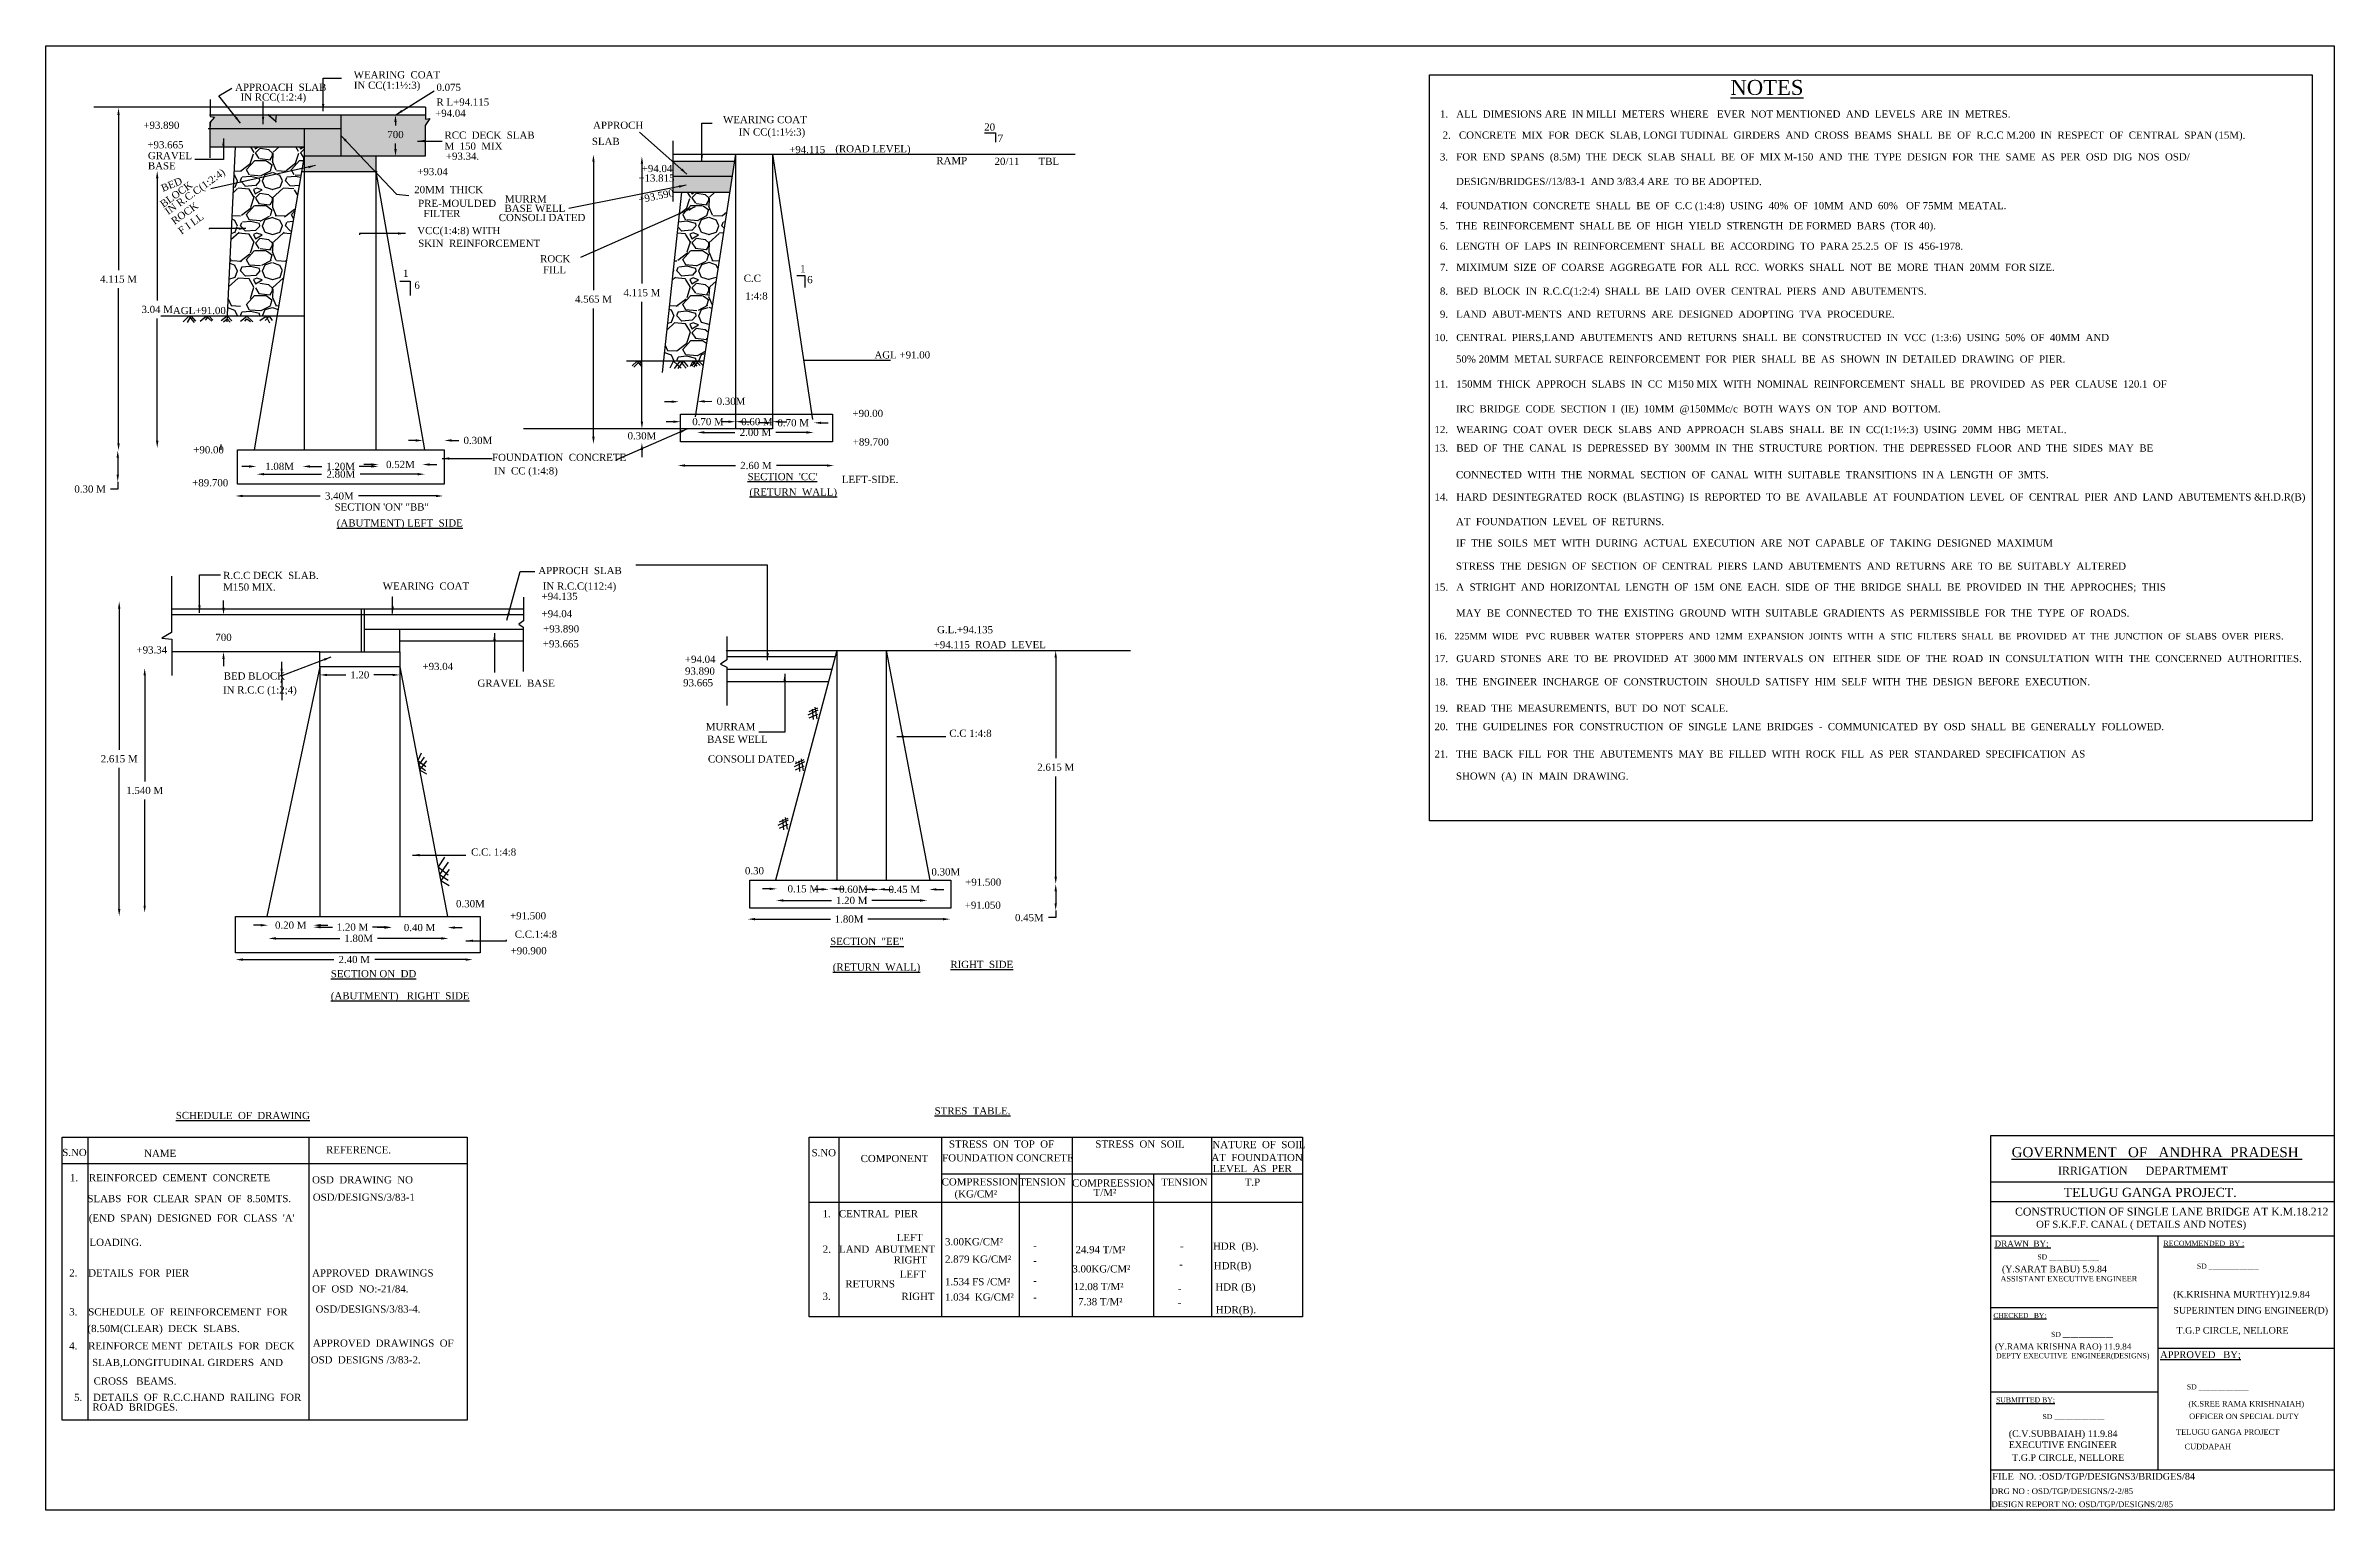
# Model space of a CAD drawing. Header units: millimetres. Extents: x -19421775.1 to -19421736.9, y -53714997.5 to -53714973.1.
import ezdxf

# ---------------------------------------------------------------- set-up
doc = ezdxf.new("R2010")
doc.units = ezdxf.units.MM
doc.header["$MEASUREMENT"] = 0
doc.header["$PDMODE"] = 66
doc.header["$PDSIZE"] = 170
doc.linetypes.add('ACAD_ISO02W100', pattern=[15, 12, -3])
doc.linetypes.add('ACAD_ISO03W100', pattern=[30, 12, -18])
for name, color, linetype in [('DIM', 5, 'Continuous'), ('DOT LINE', 3, 'ACAD_ISO03W100'), ('DWG. LINE', 1, 'Continuous'), ('HATCH', 2, 'Continuous'), ('RAILING', 4, 'Continuous'), ('TEXT', 7, 'Continuous')]:
    doc.layers.add(name, color=color, linetype=linetype)
doc.layers.add('TITLE', color=7, linetype='Continuous', lineweight=30)
doc.styles.get("Standard").update_dxf_attribs({"font": 'TIMES.TTF', "height": 0.12})
doc.dimstyles.get("Standard").update_dxf_attribs({"dimtxt": 0.12, "dimasz": 0.12, "dimexe": 0.18, "dimexo": 0.0625, "dimgap": 0.09, "dimtad": 0, "dimtih": 1, "dimtoh": 1, "dimdec": 1, "dimzin": 0, "dimdsep": 46, "dimtxsty": 'Standard', "dimcen": 0.09, "dimse1": 1, "dimse2": 1, "dimclrd": 5, "dimclre": 5, "dimclrt": 4, "dimadec": 0, "dimazin": 0, "dimtfac": 1, "dimtdec": 1, "dimtofl": 0, "dimtmove": 0, "dimatfit": 3, "dimfxl": 1, "dimtolj": 1, "dimtzin": 0, "dimarcsym": 0})
pattern_1 = [(140, (-19421772.324, -53714974.4567), (0.6275, 7.1726), [0.75, -8.25]), (85, (-19421772.324, -53714974.457), (-7.522, -1.3875), [0.6, -6.6]), (190.45, (-19421772.2715, -53714973.859), (-6.8944, 5.785), [0.6374, -7.0114]), (136.18, (-19421774.324, -53714974.457), (1.655, 10.672), [1.125, -12.375]), (186.64, (-19421774.186, -53714973.567), (-9.741, 9.347), [0.956, -10.517]), (81.18, (-19421774.324, -53714974.457), (-9.741, 9.347), [0.9, -9.9]), (111, (-19421773.824, -53714973.4567), (4.026, 5.969), [0.75, -8.25]), (56, (-19421773.824, -53714973.457), (-7.2515, 2.433), [0.6, -6.6]), (161.45, (-19421773.488, -53714972.959), (-3.225, 8.402), [0.6374, -7.0114]), (127.5, (-19421772.3238, -53714974.4567), (-3.329, 0.1216), [0, -6.52, 0, -6.7, 0, -6.625]), (97.5, (-19421772.3238, -53714974.4567), (-3.944, 2.6307), [0, -3.82, 0, -6.37, 0, -2.525]), (57.5, (-19421772.3238, -53714976.6867), (0.2255, 5.3382), [0, -2.5, 0, -7.8, 0, -10.35]), (47.5, (-19421772.324, -53714977.6867), (-1.001, 5.832), [0, -3.25, 0, -5.18, 0, -7.35])]
pattern_2 = [(50, (-19421771.232335, -53714974.34015), (0.071726, -0.0062752), [0.0075, -0.0825]), (355, (-19421771.232335, -53714974.34015), (-0.0138751, 0.0752192), [0.006, -0.066]), (100.4514, (-19421771.22636, -53714974.34067), (0.05785094, 0.06894395), [0.006374, -0.0701142]), (46.1842, (-19421771.232335, -53714974.32015), (0.1067241, -0.0165519), [0.01125, -0.12375]), (96.6356, (-19421771.22344, -53714974.32153), (0.0934663, 0.0974118), [0.009561, -0.1051713]), (351.1842, (-19421771.23234, -53714974.32015), (0.0934662, 0.0974119), [0.009, -0.099]), (21, (-19421771.222335, -53714974.32515), (0.0596907, -0.0402619), [0.0075, -0.0825]), (326, (-19421771.222335, -53714974.32515), (0.0243315, 0.072515), [0.006, -0.066]), (71.4514, (-19421771.21736, -53714974.3285), (0.08402226, 0.03225305), [0.006374, -0.0701142]), (37.5, (-19421771.232335, -53714974.340148), (0.001215986, 0.033289385), [0, -0.0652, 0, -0.067, 0, -0.06625]), (7.5, (-19421771.232335, -53714974.340148), (0.02630695, 0.03944117), [0, -0.0382, 0, -0.0637, 0, -0.02525]), (327.5, (-19421771.254635, -53714974.340148), (0.05338224, -0.00225549), [0, -0.025, 0, -0.078, 0, -0.1035]), (317.5, (-19421771.264635, -53714974.34015), (0.05831862, 0.0100105), [0, -0.0325, 0, -0.0518, 0, -0.0735])]

msp = doc.modelspace()

# ---------------------------------------------------------------- texts
at = {"layer": 'TEXT'}
for s, height, p in [('WEARING  COAT', 0.12, (-19421769.928, -53714973.616)), ('APPROACH  SLAB', 0.12, (-19421771.905, -53714973.824)), ('IN RCC(1:2:4)', 0.12, (-19421771.814, -53714973.987)), ('IN CC(1:1½:3)', 0.12, (-19421769.926, -53714973.79)), ('R L+94.115', 0.12, (-19421768.549, -53714974.071)), ('0.075', 0.12, (-19421768.549, -53714973.825)), ('%%UNOTES', 0.25, (-19421746.984, -53714973.892)), ('+93.890', 0.12, (-19421773.434, -53714974.457)), ('+94.04', 0.12, (-19421768.572, -53714974.257)), ('APPROCH', 0.12, (-19421765.939, -53714974.457)), ('WEARING COAT', 0.12, (-19421763.773, -53714974.363)), ('1.   ALL  DIMESIONS ARE  IN MILLI  METERS  WHERE   EVER  NOT MENTIONED  AND  LEVELS  ARE  IN  METRES.', 0.12, (-19421751.826, -53714974.27)), ('+93.665', 0.12, (-19421773.367, -53714974.782)), ('RCC  DECK  SLAB', 0.12, (-19421768.415, -53714974.622)), ('M  150  MIX', 0.12, (-19421768.415, -53714974.805)), ('SLAB', 0.12, (-19421765.959, -53714974.726)), ('IN CC(1:1½:3)', 0.12, (-19421763.511, -53714974.569)), ('(ROAD LEVEL)', 0.12, (-19421761.902, -53714974.849)), ('20', 0.12, (-19421759.42, -53714974.487)), ('7', 0.12, (-19421759.195, -53714974.674)), (' 2.   CONCRETE  MIX  FOR  DECK  SLAB, LONGI TUDINAL  GIRDERS  AND  CROSS  BEAMS  SHALL  BE  OF  R.C.C M.200  IN  RESPECT  OF  CENTRAL  SPAN (15M).', 0.12, (-19421751.826, -53714974.622)), ('BASE', 0.12, (-19421773.358, -53714975.133)), ('GRAVEL', 0.12, (-19421773.358, -53714974.963)), ('+93.04', 0.12, (-19421768.869, -53714975.23)), ('+93.34.', 0.12, (-19421768.393, -53714974.973)), ('+94.04', 0.12, (-19421765.128, -53714975.178)), ('+94.115', 0.12, (-19421762.671, -53714974.863)), ('RAMP', 0.12, (-19421760.219, -53714975.046)), ('20/11', 0.12, (-19421759.248, -53714975.059)), ('TBL', 0.12, (-19421758.514, -53714975.059)), ('3.   FOR  END  SPANS  (8.5M)  THE  DECK  SLAB  SHALL  BE  OF  MIX M-150  AND  THE  TYPE  DESIGN  FOR  THE  SAME  AS  PER  OSD  DIG  NOS  OSD/', 0.12, (-19421751.826, -53714974.984)), ('20MM  THICK', 0.12, (-19421768.92, -53714975.53)), ('+13.815', 0.12, (-19421765.184, -53714975.338)), ('DESIGN/BRIDGES//13/83-1  AND 3/83.4 ARE  TO BE ADOPTED.', 0.12, (-19421751.558, -53714975.394)), ('PRE-MOULDED', 0.12, (-19421768.854, -53714975.759)), ('FILTER', 0.12, (-19421768.764, -53714975.929)), ('BASE WELL', 0.12, (-19421767.415, -53714975.842)), ('MURRM', 0.12, (-19421767.408, -53714975.685)), ('4.   FOUNDATION  CONCRETE  SHALL  BE  OF  C.C (1:4:8)  USING  40%%%  OF  10MM  AND  60%%%   OF 75MM  MEATAL.', 0.12, (-19421751.826, -53714975.797)), ('VCC(1:4:8) WITH', 0.12, (-19421768.869, -53714976.212)), ('CONSOLI DATED', 0.12, (-19421767.512, -53714975.995)), ('5.   THE  REINFORCEMENT  SHALL BE  OF  HIGH  YIELD  STRENGTH  DE FORMED  BARS  (TOR 40).', 0.12, (-19421751.826, -53714976.132)), ('SKIN  REINFORCEMENT', 0.12, (-19421768.854, -53714976.425)), ('ROCK', 0.12, (-19421766.822, -53714976.682)), ('6.   LENGTH  OF  LAPS  IN  REINFORCEMENT  SHALL  BE  ACCORDING  TO  PARA 25.2.5  OF  IS  456-1978.', 0.12, (-19421751.826, -53714976.473)), ('1', 0.12, (-19421769.106, -53714976.924)), ('6', 0.12, (-19421768.917, -53714977.123)), ('FILL', 0.12, (-19421766.774, -53714976.866)), ('C.C', 0.12, (-19421763.429, -53714977.008)), ('1', 0.12, (-19421762.488, -53714976.848)), ('6', 0.12, (-19421762.371, -53714977.03)), ('7.   MIXIMUM  SIZE  OF  COARSE  AGGREGATE  FOR  ALL  RCC.  WORKS  SHALL  NOT  BE  MORE  THAN  20MM  FOR SIZE.', 0.12, (-19421751.826, -53714976.825)), ('1:4:8', 0.12, (-19421763.402, -53714977.302)), ('8.   BED  BLOCK  IN  R.C.C(1:2:4)  SHALL  BE  LAID  OVER  CENTRAL  PIERS  AND  ABUTEMENTS.', 0.12, (-19421751.826, -53714977.222)), ('AGL+91.00', 0.12, (-19421772.942, -53714977.545)), ('9.   LAND  ABUT-MENTS  AND  RETURNS  ARE  DESIGNED  ADOPTING  TVA  PROCEDURE.', 0.12, (-19421751.826, -53714977.606)), ('10.   CENTRAL  PIERS,LAND  ABUTEMENTS  AND  RETURNS  SHALL  BE  CONSTRUCTED  IN  VCC  (1:3:6)  USING  50%%%  OF  40MM  AND', 0.12, (-19421751.916, -53714977.995)), ('AGL +91.00', 0.12, (-19421761.25, -53714978.284)), ('50%%% 20MM  METAL SURFACE  REINFORCEMENT  FOR  PIER  SHALL  BE  AS  SHOWN  IN  DETAILED  DRAWING  OF  PIER.', 0.12, (-19421751.558, -53714978.354)), ('11.   150MM  THICK  APPROCH  SLABS  IN  CC  M150 MIX  WITH  NOMINAL  REINFORCEMENT  SHALL  BE  PROVIDED  AS  PER  CLAUSE  120.1  OF', 0.12, (-19421751.916, -53714978.769)), ('+90.00', 0.12, (-19421761.616, -53714979.26)), ('IRC  BRIDGE  CODE  SECTION  I  (IE)  10MM  @150MMc/c  BOTH  WAYS  ON  TOP  AND  BOTTOM.', 0.12, (-19421751.558, -53714979.184)), ('+89.700', 0.12, (-19421761.611, -53714979.735)), ('12.   WEARING  COAT  OVER  DECK  SLABS  AND  APPROACH  SLABS  SHALL  BE  IN  CC(1:1½:3)  USING  20MM  HBG  METAL.', 0.12, (-19421751.916, -53714979.529)), ('+90.00', 0.12, (-19421772.602, -53714979.866)), ('FOUNDATION  CONCRETE', 0.12, (-19421767.623, -53714979.993)), ('13.   BED  OF  THE  CANAL  IS  DEPRESSED  BY  300MM  IN  THE  STRUCTURE  PORTION.  THE  DEPRESSED  FLOOR  AND  THE  SIDES  MAY  BE', 0.12, (-19421751.916, -53714979.836)), ('+89.700', 0.12, (-19421772.62, -53714980.415)), ('IN  CC (1:4:8)', 0.12, (-19421767.589, -53714980.217)), ('LEFT-SIDE.', 0.12, (-19421761.793, -53714980.36)), ('CONNECTED  WITH  THE  NORMAL  SECTION  OF  CANAL  WITH  SUITABLE  TRANSITIONS  IN A  LENGTH  OF  3MTS.', 0.12, (-19421751.558, -53714980.281)), ('SECTION \'ON\' "BB"', 0.12, (-19421770.248, -53714980.819)), ('14.   HARD  DESINTEGRATED  ROCK  (BLASTING)  IS  REPORTED  TO  BE  AVAILABLE  AT  FOUNDATION  LEVEL  OF  CENTRAL  PIER  AND  LAND  ABUTEMENTS &H.D.R(B)', 0.12, (-19421751.916, -53714980.652)), ('AT  FOUNDATION  LEVEL  OF  RETURNS.', 0.12, (-19421751.558, -53714981.063)), ('IF  THE  SOILS  MET  WITH  DURING  ACTUAL  EXECUTION  ARE  NOT  CAPABLE  OF  TAKING  DESIGNED  MAXIMUM', 0.12, (-19421751.558, -53714981.42)), ('R.C.C DECK  SLAB.', 0.12, (-19421772.104, -53714981.96)), ('APPROCH  SLAB', 0.12, (-19421766.851, -53714981.879)), ('STRESS  THE  DESIGN  OF  SECTION  OF  CENTRAL  PIERS  LAND  ABUTEMENTS  AND  RETURNS  ARE  TO  BE  SUITABLY  ALTERED', 0.12, (-19421751.558, -53714981.805)), ('M150 MIX.', 0.12, (-19421772.104, -53714982.154)), ('WEARING  COAT', 0.12, (-19421769.445, -53714982.137)), ('+94.135', 0.12, (-19421766.797, -53714982.308)), ('IN R.C.C(112:4)', 0.12, (-19421766.777, -53714982.138)), ('15.   A  STRIGHT  AND  HORIZONTAL  LENGTH  OF  15M  ONE  EACH.  SIDE  OF  THE  BRIDGE  SHALL  BE  PROVIDED  IN  THE  APPROCHES;  THIS', 0.12, (-19421751.916, -53714982.154)), ('+94.04', 0.12, (-19421766.797, -53714982.598)), ('+93.890', 0.12, (-19421766.772, -53714982.85)), ('MAY  BE  CONNECTED  TO  THE  EXISTING  GROUND  WITH  SUITABLE  GRADIENTS  AS  PERMISSIBLE  FOR  THE  TYPE  OF  ROADS.', 0.12, (-19421751.558, -53714982.587)), ('+93.34', 0.12, (-19421773.548, -53714983.201)), ('+93.665', 0.12, (-19421766.777, -53714983.099)), ('+94.115  ROAD  LEVEL', 0.12, (-19421760.262, -53714983.114)), ('G.L.+94.135', 0.12, (-19421760.207, -53714982.864)), ('16.   225MM  WIDE   PVC  RUBBER  WATER  STOPPERS  AND  12MM  EXPANSION  JOINTS  WITH  A  STIC  FILTERS  SHALL  BE  PROVIDED  AT  THE  JUNCTION  OF  SLABS  OVER  PIERS.', 0.11, (-19421751.916, -53714982.968)), ('+93.04', 0.12, (-19421768.782, -53714983.477)), ('93.890', 0.12, (-19421764.407, -53714983.554)), ('+94.04', 0.12, (-19421764.409, -53714983.357)), ('17.   GUARD  STONES  ARE  TO  BE  PROVIDED  AT  3000 MM  INTERVALS  ON   EITHER  SIDE  OF  THE  ROAD  IN  CONSULTATION  WITH  THE  CONCERNED  AUTHORITIES.', 0.12, (-19421751.916, -53714983.345)), ('IN R.C.C (1:2;4)', 0.12, (-19421772.106, -53714983.869)), ('BED BLOCK', 0.12, (-19421772.095, -53714983.636)), ('GRAVEL  BASE', 0.12, (-19421767.866, -53714983.756)), ('93.665', 0.12, (-19421764.438, -53714983.748)), ('18.   THE  ENGINEER  INCHARGE  OF  CONSTRUCTOIN   SHOULD  SATISFY  HIM  SELF  WITH  THE  DESIGN  BEFORE  EXECUTION.', 0.12, (-19421751.916, -53714983.732)), ('19.   READ  THE  MEASUREMENTS,  BUT  DO  NOT  SCALE.', 0.12, (-19421751.916, -53714984.173)), ('MURRAM', 0.12, (-19421764.06, -53714984.481)), ('BASE WELL', 0.12, (-19421764.039, -53714984.691)), ('C.C 1:4:8', 0.12, (-19421760.002, -53714984.591)), ('20.   THE  GUIDELINES  FOR  CONSTRUCTION  OF  SINGLE  LANE  BRIDGES  -  COMMUNICATED  BY  OSD  SHALL  BE  GENERALLY  FOLLOWED.', 0.12, (-19421751.916, -53714984.48)), ('CONSOLI DATED.', 0.12, (-19421764.025, -53714985.019)), ('21.   THE  BACK  FILL  FOR  THE  ABUTEMENTS  MAY  BE  FILLED  WITH  ROCK  FILL  AS  PER  STANDARED  SPECIFICATION  AS', 0.12, (-19421751.916, -53714984.935)), ('SHOWN  (A)  IN  MAIN  DRAWING.', 0.12, (-19421751.558, -53714985.305)), ('C.C. 1:4:8', 0.12, (-19421767.971, -53714986.57)), ('0.30', 0.12, (-19421763.408, -53714986.882)), ('0.30M', 0.12, (-19421760.3, -53714986.901)), ('0.30M', 0.12, (-19421768.223, -53714987.431)), ('+91.500', 0.12, (-19421759.738, -53714987.072)), ('+91.500', 0.12, (-19421767.323, -53714987.633)), ('+91.050', 0.12, (-19421759.745, -53714987.456)), ('C.C.1:4:8', 0.12, (-19421767.244, -53714987.94)), ('+90.900', 0.12, (-19421767.313, -53714988.215)), ('S.NO', 0.12, (-19421774.786, -53714991.577)), ('NAME', 0.12, (-19421773.421, -53714991.592)), ('REFERENCE.', 0.12, (-19421770.389, -53714991.534)), ('S.NO', 0.12, (-19421762.298, -53714991.581)), ('STRESS  ON  TOP  OF', 0.12, (-19421760.008, -53714991.437)), ('STRESS  ON  SOIL', 0.12, (-19421757.568, -53714991.437)), ('NATURE  OF  SOIL', 0.12, (-19421755.617, -53714991.446)), ('1.    REINFORCED  CEMENT  CONCRETE', 0.12, (-19421774.659, -53714991.998)), ('COMPONENT', 0.12, (-19421761.48, -53714991.678)), ('FOUNDATION CONCRETE', 0.12, (-19421760.121, -53714991.667)), ('AT  FOUNDATION', 0.12, (-19421755.633, -53714991.661)), ('LEVEL  AS  PER', 0.12, (-19421755.613, -53714991.844)), ('SLABS  FOR  CLEAR  SPAN  OF  8.50MTS.', 0.12, (-19421774.366, -53714992.346)), ('OSD  DRAWING  NO', 0.12, (-19421770.622, -53714992.033)), ('OSD/DESIGNS/3/83-1', 0.12, (-19421770.61, -53714992.323)), ('COMPRESSION', 0.12, (-19421760.13, -53714992.067)), ('(KG/CM²', 0.12, (-19421759.915, -53714992.267)), ('TENSION', 0.12, (-19421758.84, -53714992.071)), ('COMPREESSION', 0.12, (-19421757.956, -53714992.086)), ('T/M²', 0.12, (-19421757.597, -53714992.244)), ('TENSION', 0.12, (-19421756.473, -53714992.072)), ('T.P', 0.12, (-19421755.079, -53714992.072)), ("(END  SPAN)  DESIGNED  FOR  CLASS  'A'", 0.12, (-19421774.343, -53714992.67)), ('1.   CENTRAL  PIER', 0.12, (-19421762.114, -53714992.598)), ('LOADING.', 0.12, (-19421774.331, -53714993.075)), ('LEFT', 0.12, (-19421760.879, -53714992.995)), ('3.00KG/CM²', 0.12, (-19421760.074, -53714993.065)), ('HDR  (B).', 0.12, (-19421755.608, -53714993.139)), ('2.   LAND  ABUTMENT', 0.12, (-19421762.111, -53714993.189)), ('RIGHT', 0.12, (-19421760.929, -53714993.367)), ('2.879 KG/CM²', 0.12, (-19421760.074, -53714993.355)), ('-', 0.12, (-19421758.605, -53714993.132)), ('-', 0.12, (-19421758.605, -53714993.378)), ('3.00KG/CM²', 0.12, (-19421757.951, -53714993.517)), ('24.94 T/M²', 0.12, (-19421757.899, -53714993.196)), ('-', 0.12, (-19421756.171, -53714993.439)), ('-', 0.12, (-19421756.157, -53714993.135)), ('HDR(B)', 0.12, (-19421755.594, -53714993.464)), ('2.    DETAILS  FOR  PIER', 0.12, (-19421774.67, -53714993.585)), ('APPROVED  DRAWINGS', 0.12, (-19421770.622, -53714993.585)), ('OF  OSD  NO:-21/84.', 0.12, (-19421770.622, -53714993.851)), ('RETURNS', 0.12, (-19421761.735, -53714993.767)), ('LEFT', 0.12, (-19421760.828, -53714993.605)), ('1.534 FS /CM²', 0.12, (-19421760.074, -53714993.731)), ('-', 0.12, (-19421758.605, -53714993.712)), ('12.08 T/M²', 0.12, (-19421757.929, -53714993.812)), ('-', 0.12, (-19421756.193, -53714993.842)), ('HDR (B)', 0.12, (-19421755.568, -53714993.82)), ('3.    SCHEDULE  OF  REINFORCEMENT  FOR', 0.12, (-19421774.67, -53714994.233)), ('OSD/DESIGNS/3/83-4.', 0.12, (-19421770.564, -53714994.187)), ('3.                          RIGHT', 0.12, (-19421762.115, -53714993.975)), ('1.034  KG/CM²', 0.12, (-19421760.074, -53714993.987)), ('-', 0.12, (-19421758.605, -53714993.99)), ('7.38 T/M²', 0.12, (-19421757.855, -53714994.064)), ('-', 0.12, (-19421756.197, -53714994.081)), ('HDR(B).', 0.12, (-19421755.56, -53714994.199)), ('(8.50M(CLEAR)  DECK  SLABS.', 0.12, (-19421774.365, -53714994.511)), ('4.    REINFORCE MENT  DETAILS  FOR  DECK', 0.12, (-19421774.67, -53714994.801)), ('OSD  DESIGNS /3/83-2.', 0.12, (-19421770.645, -53714995.033)), ('APPROVED  DRAWINGS  OF', 0.12, (-19421770.61, -53714994.755)), ('SLAB,LONGITUDINAL GIRDERS  AND', 0.12, (-19421774.288, -53714995.077)), ('CROSS   BEAMS.', 0.12, (-19421774.263, -53714995.387)), ('5.    DETAILS  OF  R.C.C.HAND  RAILING  FOR ', 0.12, (-19421774.589, -53714995.658)), ('ROAD  BRIDGES.', 0.12, (-19421774.284, -53714995.82))]:
    msp.add_text(s, height=height, dxfattribs=at).set_placement(p)
for s, rotation, p in [('BLOCK', 35.5694, (-19421773.102, -53714975.776)), ('BED', 22.3478, (-19421773.108, -53714975.508)), ('IN R.C.C(1:2:4)', 35.5694, (-19421773.021, -53714975.897)), ('+93.590', 11.8373, (-19421765.17, -53714975.7)), ('ROCK', 35.5694, (-19421772.916, -53714976.059)), ('F I LL', 35.5694, (-19421772.8, -53714976.223))]:
    msp.add_text(s, height=0.12, rotation=rotation, dxfattribs=at).set_placement(p)
at = {"layer": 'TITLE'}
for s, height, p in [("%%USECTION  'CC'", 0.12, (-19421763.365, -53714980.313)), ('%%U(RETURN  WALL)', 0.12, (-19421763.333, -53714980.569)), ('%%U(ABUTMENT) LEFT  SIDE', 0.12, (-19421770.21, -53714981.086)), ('%%USECTION  "EE"', 0.12, (-19421761.988, -53714988.058)), ('%%U(RETURN  WALL)', 0.12, (-19421761.945, -53714988.487)), ('%%URIGHT  SIDE', 0.12, (-19421759.985, -53714988.443)), ('%%USECTION ON  DD', 0.12, (-19421770.31, -53714988.598)), ('%%U(ABUTMENT)   RIGHT  SIDE', 0.12, (-19421770.31, -53714988.966)), ('%%USCHEDULE  OF  DRAWING', 0.12, (-19421772.894, -53714990.961)), ('%%USTRES  TABLE.', 0.12, (-19421760.247, -53714990.883)), ('IRRIGATION      DEPARTMEMT ', 0.13185, (-19421741.525, -53714991.886)), ('TELUGU GANGA PROJECT.', 0.15168, (-19421741.431, -53714992.259)), ('CONSTRUCTION OF SINGLE LANE BRIDGE AT K.M.18.212', 0.12981, (-19421742.241, -53714992.568)), ('%%UDRAWN  BY; ', 0.10016, (-19421742.581, -53714993.087)), ('%%URECOMMENDED  BY :', 0.08595, (-19421739.767, -53714993.075)), ('(Y.SARAT BABU) 5.9.84', 0.10818, (-19421742.458, -53714993.514)), ('SD _____________', 0.0839, (-19421741.869, -53714993.3)), ('SD _____________', 0.0839, (-19421739.209, -53714993.455)), ('ASSISTANT EXECUTIVE ENGINEER', 0.0905, (-19421742.484, -53714993.668)), ('(K.KRISHNA MURTHY)12.9.84', 0.11017, (-19421739.603, -53714993.936)), ('SUPERINTEN DING ENGINEER(D)', 0.11017, (-19421739.603, -53714994.202)), ('%%UCHECKED   BY;', 0.0809, (-19421742.601, -53714994.275)), ('SD _____________', 0.0839, (-19421741.64, -53714994.591)), ('T.G.P CIRCLE, NELLORE', 0.10988, (-19421739.55, -53714994.537)), ('(Y.RAMA KRISHNA RAO) 11.9.84', 0.1007, (-19421742.576, -53714994.801)), ('DEPTY EXECUTIVE  ENGINEER(DESIGNS)', 0.08607, (-19421742.559, -53714994.947)), ('%%UAPPROVED   BY;', 0.11556, (-19421739.822, -53714994.945)), ('%%USUBMITTED BY;', 0.08424, (-19421742.558, -53714995.683)), ('SD _____________', 0.0839, (-19421739.377, -53714995.466)), ('(K.SREE RAMA KRISHNAIAH)', 0.09245, (-19421739.351, -53714995.752)), ('SD _____________', 0.0839, (-19421741.783, -53714995.961)), ('OFFICER ON SPECIAL DUTY', 0.09245, (-19421739.339, -53714995.961)), ('EXECUTIVE ENGINEER ', 0.10988, (-19421742.345, -53714996.444)), ('(C.V.SUBBAIAH) 11.9.84', 0.10988, (-19421742.345, -53714996.259)), ('TELUGU GANGA PROJECT', 0.09245, (-19421739.558, -53714996.224)), ('CUDDAPAH', 0.0925, (-19421739.416, -53714996.465)), ('T.G.P CIRCLE, NELLORE', 0.10988, (-19421742.288, -53714996.657)), ('DRG NO : OSD/TGP/DESIGNS/2-2/85', 0.09683, (-19421742.634, -53714997.211)), ('FILE  NO. :OSD/TGP/DESIGNS3/BRIDGES/84', 0.11278, (-19421742.619, -53714996.971)), ('DESIGN REPORT NO: OSD/TGP/DESIGNS/2/85', 0.09683, (-19421742.634, -53714997.429))]:
    msp.add_text(s, height=height, dxfattribs=at).set_placement(p)
at = {"layer": 'TITLE', "lineweight": 30}
for s, height, p in [('%%UGOVERNMENT   OF   ANDHRA  PRADESH ', 0.16564, (-19421742.297, -53714991.595)), ('OF S.K.F.F. CANAL ( DETAILS AND NOTES)', 0.11683, (-19421741.889, -53714992.773))]:
    msp.add_text(s, height=height, dxfattribs=at).set_placement(p)

# ---------------------------------------------------------------- blocks, each defined once
blk = doc.blocks.new('*D2')
at = {"layer": 'Defpoints', "color": 0}
for p in [(-19421771.346, -53714987.921), (-19421768.346, -53714987.921), (-19421768.346, -53714987.95)]:
    blk.add_point(p, dxfattribs=at)
at = {"layer": 'DIM', "color": 5, "lineweight": -2}
for p, q in [((-19421771.226, -53714987.95), (-19421770.157, -53714987.95)), ((-19421768.466, -53714987.95), (-19421769.534, -53714987.95))]:
    blk.add_line(p, q, dxfattribs=at)
at = {"layer": 'DIM', "color": 5}
for points in [[(-19421771.226, -53714987.93), (-19421771.226, -53714987.97), (-19421771.346, -53714987.95)], [(-19421768.466, -53714987.93), (-19421768.466, -53714987.97), (-19421768.346, -53714987.95)]]:
    blk.add_solid(points, dxfattribs=at)
at = {"layer": 'DIM', "color": 4, "insert": (-19421769.846, -53714987.95), "char_height": 0.12, "attachment_point": 5}
blk.add_mtext('\\A1;1.80M', dxfattribs=at)
blk = doc.blocks.new('*D3')
at = {"layer": 'Defpoints', "color": 0}
for p in [(-19421771.357, -53714987.719), (-19421770.599, -53714987.719), (-19421770.599, -53714987.73)]:
    blk.add_point(p, dxfattribs=at)
at = {"layer": 'DIM', "color": 5, "lineweight": -2}
for p, q in [((-19421771.477, -53714987.73), (-19421771.597, -53714987.73)), ((-19421770.479, -53714987.73), (-19421770.359, -53714987.73))]:
    blk.add_line(p, q, dxfattribs=at)
at = {"layer": 'DIM', "color": 5}
for points in [[(-19421771.477, -53714987.71), (-19421771.477, -53714987.75), (-19421771.357, -53714987.73)], [(-19421770.479, -53714987.71), (-19421770.479, -53714987.75), (-19421770.599, -53714987.73)]]:
    blk.add_solid(points, dxfattribs=at)
at = {"layer": 'DIM', "color": 4, "insert": (-19421770.978, -53714987.73), "char_height": 0.12, "attachment_point": 5}
blk.add_mtext('\\A1;0.20 M', dxfattribs=at)
blk = doc.blocks.new('*D4')
at = {"layer": 'Defpoints', "color": 0}
for p in [(-19421770.599, -53714987.73), (-19421769.3, -53714987.73), (-19421769.3, -53714987.763)]:
    blk.add_point(p, dxfattribs=at)
at = {"layer": 'DIM', "color": 5, "lineweight": -2}
for p, q in [((-19421770.479, -53714987.763), (-19421770.283, -53714987.763)), ((-19421769.42, -53714987.763), (-19421769.616, -53714987.763))]:
    blk.add_line(p, q, dxfattribs=at)
at = {"layer": 'DIM', "color": 5}
for points in [[(-19421770.479, -53714987.743), (-19421770.479, -53714987.783), (-19421770.599, -53714987.763)], [(-19421769.42, -53714987.743), (-19421769.42, -53714987.783), (-19421769.3, -53714987.763)]]:
    blk.add_solid(points, dxfattribs=at)
at = {"layer": 'DIM', "color": 4, "insert": (-19421769.949, -53714987.763), "char_height": 0.12, "attachment_point": 5}
blk.add_mtext('\\A1;1.20 M', dxfattribs=at)
blk = doc.blocks.new('*D5')
at = {"layer": 'Defpoints', "color": 0}
for p in [(-19421769.3, -53714987.763), (-19421768.363, -53714987.763), (-19421768.363, -53714987.77)]:
    blk.add_point(p, dxfattribs=at)
at = {"layer": 'DIM', "color": 5, "lineweight": -2}
for p, q in [((-19421769.42, -53714987.77), (-19421769.54, -53714987.77)), ((-19421768.243, -53714987.77), (-19421768.123, -53714987.77))]:
    blk.add_line(p, q, dxfattribs=at)
at = {"layer": 'DIM', "color": 5}
for points in [[(-19421769.42, -53714987.75), (-19421769.42, -53714987.79), (-19421769.3, -53714987.77)], [(-19421768.243, -53714987.75), (-19421768.243, -53714987.79), (-19421768.363, -53714987.77)]]:
    blk.add_solid(points, dxfattribs=at)
at = {"layer": 'DIM', "color": 4, "insert": (-19421768.831, -53714987.77), "char_height": 0.12, "attachment_point": 5}
blk.add_mtext('\\A1;0.40 M', dxfattribs=at)
blk = doc.blocks.new('*D6')
at = {"layer": 'Defpoints', "color": 0}
for p in [(-19421771.895, -53714988.32), (-19421767.945, -53714988.303), (-19421767.945, -53714988.32)]:
    blk.add_point(p, dxfattribs=at)
at = {"layer": 'DIM', "color": 5, "lineweight": -2}
for p, q in [((-19421771.775, -53714988.303), (-19421770.262, -53714988.303)), ((-19421768.065, -53714988.303), (-19421769.577, -53714988.303))]:
    blk.add_line(p, q, dxfattribs=at)
at = {"layer": 'DIM', "color": 5}
for points in [[(-19421771.775, -53714988.283), (-19421771.775, -53714988.323), (-19421771.895, -53714988.303)], [(-19421768.065, -53714988.283), (-19421768.065, -53714988.323), (-19421767.945, -53714988.303)]]:
    blk.add_solid(points, dxfattribs=at)
at = {"layer": 'DIM', "color": 4, "insert": (-19421769.92, -53714988.303), "char_height": 0.12, "attachment_point": 5}
blk.add_mtext('\\A1;2.40 M', dxfattribs=at)
blk = doc.blocks.new('*D7')
at = {"layer": 'Defpoints', "color": 0}
for p in [(-19421773.846, -53714974.105), (-19421773.848, -53714979.82), (-19421773.846, -53714979.82)]:
    blk.add_point(p, dxfattribs=at)
at = {"layer": 'DIM', "color": 5, "lineweight": -2}
for p, q in [((-19421773.848, -53714974.225), (-19421773.848, -53714976.811)), ((-19421773.848, -53714979.7), (-19421773.848, -53714977.114))]:
    blk.add_line(p, q, dxfattribs=at)
at = {"layer": 'DIM', "color": 5}
for points in [[(-19421773.868, -53714974.225), (-19421773.828, -53714974.225), (-19421773.848, -53714974.105)], [(-19421773.868, -53714979.7), (-19421773.828, -53714979.7), (-19421773.848, -53714979.82)]]:
    blk.add_solid(points, dxfattribs=at)
at = {"layer": 'DIM', "color": 4, "insert": (-19421773.848, -53714976.963), "char_height": 0.12, "attachment_point": 5}
blk.add_mtext('\\A1;4.115 M', dxfattribs=at)
blk = doc.blocks.new('*D8')
at = {"layer": 'Defpoints', "color": 0}
for p in [(-19421773.163, -53714975.161), (-19421773.203, -53714979.775), (-19421773.163, -53714979.775)]:
    blk.add_point(p, dxfattribs=at)
at = {"layer": 'DIM', "color": 5, "lineweight": -2}
for p, q in [((-19421773.203, -53714975.281), (-19421773.203, -53714977.316)), ((-19421773.203, -53714979.655), (-19421773.203, -53714977.619))]:
    blk.add_line(p, q, dxfattribs=at)
at = {"layer": 'DIM', "color": 5}
for points in [[(-19421773.223, -53714975.281), (-19421773.183, -53714975.281), (-19421773.203, -53714975.161)], [(-19421773.223, -53714979.655), (-19421773.183, -53714979.655), (-19421773.203, -53714979.775)]]:
    blk.add_solid(points, dxfattribs=at)
at = {"layer": 'DIM', "color": 4, "insert": (-19421773.203, -53714977.468), "char_height": 0.12, "attachment_point": 5}
blk.add_mtext('\\A1;3.04 M', dxfattribs=at)
blk = doc.blocks.new('*D9')
at = {"layer": 'Defpoints', "color": 0}
for p in [(-19421773.848, -53714979.82), (-19421773.861, -53714980.341), (-19421773.848, -53714980.341)]:
    blk.add_point(p, dxfattribs=at)
at = {"layer": 'DIM', "color": 5, "lineweight": -2}
for p, q in [((-19421773.861, -53714979.94), (-19421773.861, -53714980.221)), ((-19421773.861, -53714980.341), (-19421773.861, -53714980.461)), ((-19421773.861, -53714980.461), (-19421773.981, -53714980.461))]:
    blk.add_line(p, q, dxfattribs=at)
at = {"layer": 'DIM', "color": 5}
for points in [[(-19421773.881, -53714979.94), (-19421773.841, -53714979.94), (-19421773.861, -53714979.82)], [(-19421773.881, -53714980.221), (-19421773.841, -53714980.221), (-19421773.861, -53714980.341)]]:
    blk.add_solid(points, dxfattribs=at)
at = {"layer": 'DIM', "color": 4, "insert": (-19421774.322, -53714980.461), "char_height": 0.12, "attachment_point": 5}
blk.add_mtext('\\A1;0.30 M', dxfattribs=at)
blk = doc.blocks.new('*D10')
at = {"layer": 'Defpoints', "color": 0}
for p in [(-19421773.835, -53714982.335), (-19421773.837, -53714987.579), (-19421773.835, -53714987.579)]:
    blk.add_point(p, dxfattribs=at)
at = {"layer": 'DIM', "color": 5, "lineweight": -2}
for p, q in [((-19421773.837, -53714982.455), (-19421773.837, -53714984.806)), ((-19421773.837, -53714987.459), (-19421773.837, -53714985.108))]:
    blk.add_line(p, q, dxfattribs=at)
at = {"layer": 'DIM', "color": 5}
for points in [[(-19421773.857, -53714982.455), (-19421773.817, -53714982.455), (-19421773.837, -53714982.335)], [(-19421773.857, -53714987.459), (-19421773.817, -53714987.459), (-19421773.837, -53714987.579)]]:
    blk.add_solid(points, dxfattribs=at)
at = {"layer": 'DIM', "color": 4, "insert": (-19421773.837, -53714984.957), "char_height": 0.12, "attachment_point": 5}
blk.add_mtext('\\A1;2.615 M', dxfattribs=at)
blk = doc.blocks.new('*D11')
at = {"layer": 'Defpoints', "color": 0}
for p in [(-19421773.37, -53714983.447), (-19421773.412, -53714987.522), (-19421773.37, -53714987.522)]:
    blk.add_point(p, dxfattribs=at)
at = {"layer": 'DIM', "color": 5, "lineweight": -2}
for p, q in [((-19421773.412, -53714983.567), (-19421773.412, -53714985.333)), ((-19421773.412, -53714987.402), (-19421773.412, -53714985.636))]:
    blk.add_line(p, q, dxfattribs=at)
at = {"layer": 'DIM', "color": 5}
for points in [[(-19421773.432, -53714983.567), (-19421773.392, -53714983.567), (-19421773.412, -53714983.447)], [(-19421773.432, -53714987.402), (-19421773.392, -53714987.402), (-19421773.412, -53714987.522)]]:
    blk.add_solid(points, dxfattribs=at)
at = {"layer": 'DIM', "color": 4, "insert": (-19421773.412, -53714985.485), "char_height": 0.12, "attachment_point": 5}
blk.add_mtext('\\A1;1.540 M', dxfattribs=at)
blk = doc.blocks.new('*D12')
at = {"layer": 'Defpoints', "color": 0}
for p in [(-19421771.899, -53714980.617), (-19421768.438, -53714980.576), (-19421768.438, -53714980.617)]:
    blk.add_point(p, dxfattribs=at)
at = {"layer": 'DIM', "color": 5, "lineweight": -2}
for p, q in [((-19421771.779, -53714980.576), (-19421770.487, -53714980.576)), ((-19421768.558, -53714980.576), (-19421769.85, -53714980.576))]:
    blk.add_line(p, q, dxfattribs=at)
at = {"layer": 'DIM', "color": 5}
for points in [[(-19421771.779, -53714980.556), (-19421771.779, -53714980.596), (-19421771.899, -53714980.576)], [(-19421768.558, -53714980.556), (-19421768.558, -53714980.596), (-19421768.438, -53714980.576)]]:
    blk.add_solid(points, dxfattribs=at)
at = {"layer": 'DIM', "color": 4, "insert": (-19421770.168, -53714980.576), "char_height": 0.12, "attachment_point": 5}
blk.add_mtext('\\A1;3.40M', dxfattribs=at)
blk = doc.blocks.new('*D13')
at = {"layer": 'Defpoints', "color": 0}
for p in [(-19421771.551, -53714980.052), (-19421770.777, -53714980.052), (-19421770.777, -53714980.084)]:
    blk.add_point(p, dxfattribs=at)
at = {"layer": 'DIM', "color": 5, "lineweight": -2}
for p, q in [((-19421771.671, -53714980.084), (-19421771.791, -53714980.084)), ((-19421770.657, -53714980.084), (-19421770.537, -53714980.084))]:
    blk.add_line(p, q, dxfattribs=at)
at = {"layer": 'DIM', "color": 5}
for points in [[(-19421771.671, -53714980.064), (-19421771.671, -53714980.104), (-19421771.551, -53714980.084)], [(-19421770.657, -53714980.064), (-19421770.657, -53714980.104), (-19421770.777, -53714980.084)]]:
    blk.add_solid(points, dxfattribs=at)
at = {"layer": 'DIM', "color": 4, "insert": (-19421771.164, -53714980.084), "char_height": 0.12, "attachment_point": 5}
blk.add_mtext('\\A1;1.08M', dxfattribs=at)
blk = doc.blocks.new('*D14')
at = {"layer": 'Defpoints', "color": 0}
for p in [(-19421770.777, -53714980.084), (-19421769.517, -53714980.084), (-19421769.517, -53714980.084)]:
    blk.add_point(p, dxfattribs=at)
at = {"layer": 'DIM', "color": 5, "lineweight": -2}
for p, q in [((-19421770.657, -53714980.084), (-19421770.459, -53714980.084)), ((-19421769.637, -53714980.084), (-19421769.836, -53714980.084))]:
    blk.add_line(p, q, dxfattribs=at)
at = {"layer": 'DIM', "color": 5}
for points in [[(-19421770.657, -53714980.064), (-19421770.657, -53714980.104), (-19421770.777, -53714980.084)], [(-19421769.637, -53714980.064), (-19421769.637, -53714980.104), (-19421769.517, -53714980.084)]]:
    blk.add_solid(points, dxfattribs=at)
at = {"layer": 'DIM', "color": 4, "insert": (-19421770.147, -53714980.084), "char_height": 0.12, "attachment_point": 5}
blk.add_mtext('\\A1;1.20M', dxfattribs=at)
blk = doc.blocks.new('*D15')
at = {"layer": 'Defpoints', "color": 0}
for p in [(-19421768.782, -53714980.052), (-19421769.517, -53714980.084), (-19421768.782, -53714980.084)]:
    blk.add_point(p, dxfattribs=at)
at = {"layer": 'DIM', "color": 5, "lineweight": -2}
for p, q in [((-19421769.637, -53714980.052), (-19421769.757, -53714980.052)), ((-19421768.662, -53714980.052), (-19421768.542, -53714980.052))]:
    blk.add_line(p, q, dxfattribs=at)
at = {"layer": 'DIM', "color": 5}
for points in [[(-19421769.637, -53714980.032), (-19421769.637, -53714980.072), (-19421769.517, -53714980.052)], [(-19421768.662, -53714980.032), (-19421768.662, -53714980.072), (-19421768.782, -53714980.052)]]:
    blk.add_solid(points, dxfattribs=at)
at = {"layer": 'DIM', "color": 4, "insert": (-19421769.15, -53714980.052), "char_height": 0.12, "attachment_point": 5}
blk.add_mtext('\\A1;0.52M', dxfattribs=at)
blk = doc.blocks.new('*D16')
at = {"layer": 'Defpoints', "color": 0}
for p in [(-19421771.543, -53714980.213), (-19421768.743, -53714980.213), (-19421768.743, -53714980.213)]:
    blk.add_point(p, dxfattribs=at)
at = {"layer": 'DIM', "color": 5, "lineweight": -2}
for p, q in [((-19421771.423, -53714980.213), (-19421770.464, -53714980.213)), ((-19421768.863, -53714980.213), (-19421769.823, -53714980.213))]:
    blk.add_line(p, q, dxfattribs=at)
at = {"layer": 'DIM', "color": 5}
for points in [[(-19421771.423, -53714980.193), (-19421771.423, -53714980.233), (-19421771.543, -53714980.213)], [(-19421768.863, -53714980.193), (-19421768.863, -53714980.233), (-19421768.743, -53714980.213)]]:
    blk.add_solid(points, dxfattribs=at)
at = {"layer": 'DIM', "color": 4, "insert": (-19421770.143, -53714980.213), "char_height": 0.12, "attachment_point": 5}
blk.add_mtext('\\A1;2.80M', dxfattribs=at)
blk = doc.blocks.new('*D18')
at = {"layer": 'Defpoints', "color": 0}
for p in [(-19421765.884, -53714974.887), (-19421765.933, -53714979.708), (-19421765.884, -53714979.708)]:
    blk.add_point(p, dxfattribs=at)
at = {"layer": 'DIM', "color": 5, "lineweight": -2}
for p, q in [((-19421765.933, -53714975.007), (-19421765.933, -53714977.146)), ((-19421765.933, -53714979.588), (-19421765.933, -53714977.449))]:
    blk.add_line(p, q, dxfattribs=at)
at = {"layer": 'DIM', "color": 5}
for points in [[(-19421765.953, -53714975.007), (-19421765.913, -53714975.007), (-19421765.933, -53714974.887)], [(-19421765.953, -53714979.588), (-19421765.913, -53714979.588), (-19421765.933, -53714979.708)]]:
    blk.add_solid(points, dxfattribs=at)
at = {"layer": 'DIM', "color": 4, "insert": (-19421765.933, -53714977.297), "char_height": 0.12, "attachment_point": 5}
blk.add_mtext('\\A1;4.565 M', dxfattribs=at)
blk = doc.blocks.new('*D19')
at = {"layer": 'Defpoints', "color": 0}
for p in [(-19421765.125, -53714974.917), (-19421765.125, -53714979.458), (-19421765.125, -53714979.458)]:
    blk.add_point(p, dxfattribs=at)
at = {"layer": 'DIM', "color": 5, "lineweight": -2}
for p, q in [((-19421765.125, -53714975.037), (-19421765.125, -53714977.037)), ((-19421765.125, -53714979.338), (-19421765.125, -53714977.339))]:
    blk.add_line(p, q, dxfattribs=at)
at = {"layer": 'DIM', "color": 5}
for points in [[(-19421765.145, -53714975.037), (-19421765.105, -53714975.037), (-19421765.125, -53714974.917)], [(-19421765.145, -53714979.338), (-19421765.105, -53714979.338), (-19421765.125, -53714979.458)]]:
    blk.add_solid(points, dxfattribs=at)
at = {"layer": 'DIM', "color": 4, "insert": (-19421765.125, -53714977.188), "char_height": 0.12, "attachment_point": 5}
blk.add_mtext('\\A1;4.115 M', dxfattribs=at)
blk = doc.blocks.new('*D20')
at = {"layer": 'Defpoints', "color": 0}
for p in [(-19421764.204, -53714979.517), (-19421762.264, -53714979.517), (-19421762.264, -53714979.517)]:
    blk.add_point(p, dxfattribs=at)
at = {"layer": 'DIM', "color": 5, "lineweight": -2}
for p, q in [((-19421764.084, -53714979.517), (-19421763.576, -53714979.517)), ((-19421762.384, -53714979.517), (-19421762.891, -53714979.517))]:
    blk.add_line(p, q, dxfattribs=at)
at = {"layer": 'DIM', "color": 5}
for points in [[(-19421764.084, -53714979.497), (-19421764.084, -53714979.537), (-19421764.204, -53714979.517)], [(-19421762.384, -53714979.497), (-19421762.384, -53714979.537), (-19421762.264, -53714979.517)]]:
    blk.add_solid(points, dxfattribs=at)
at = {"layer": 'DIM', "color": 4, "insert": (-19421763.234, -53714979.517), "char_height": 0.12, "attachment_point": 5}
blk.add_mtext('\\A1;2.00 M', dxfattribs=at)
blk = doc.blocks.new('*D21')
at = {"layer": 'Defpoints', "color": 0}
for p in [(-19421764.527, -53714979.989), (-19421761.923, -53714979.989), (-19421761.923, -53714980.069)]:
    blk.add_point(p, dxfattribs=at)
at = {"layer": 'DIM', "color": 5, "lineweight": -2}
for p, q in [((-19421764.407, -53714980.069), (-19421763.567, -53714980.069)), ((-19421762.043, -53714980.069), (-19421762.883, -53714980.069))]:
    blk.add_line(p, q, dxfattribs=at)
at = {"layer": 'DIM', "color": 5}
for points in [[(-19421764.407, -53714980.049), (-19421764.407, -53714980.089), (-19421764.527, -53714980.069)], [(-19421762.043, -53714980.049), (-19421762.043, -53714980.089), (-19421761.923, -53714980.069)]]:
    blk.add_solid(points, dxfattribs=at)
at = {"layer": 'DIM', "color": 4, "insert": (-19421763.225, -53714980.069), "char_height": 0.12, "attachment_point": 5}
blk.add_mtext('\\A1;2.60 M', dxfattribs=at)
blk = doc.blocks.new('*D22')
at = {"layer": 'Defpoints', "color": 0}
for p in [(-19421762.876, -53714987.128), (-19421761.996, -53714987.124), (-19421761.996, -53714987.128)]:
    blk.add_point(p, dxfattribs=at)
at = {"layer": 'DIM', "color": 5, "lineweight": -2}
for p, q in [((-19421762.996, -53714987.124), (-19421763.116, -53714987.124)), ((-19421761.876, -53714987.124), (-19421761.756, -53714987.124))]:
    blk.add_line(p, q, dxfattribs=at)
at = {"layer": 'DIM', "color": 5}
for points in [[(-19421762.996, -53714987.104), (-19421762.996, -53714987.144), (-19421762.876, -53714987.124)], [(-19421761.876, -53714987.104), (-19421761.876, -53714987.144), (-19421761.996, -53714987.124)]]:
    blk.add_solid(points, dxfattribs=at)
at = {"layer": 'DIM', "color": 4, "insert": (-19421762.436, -53714987.124), "char_height": 0.12, "attachment_point": 5}
blk.add_mtext('\\A1;0.15 M', dxfattribs=at)
blk = doc.blocks.new('*D23')
at = {"layer": 'Defpoints', "color": 0}
for p in [(-19421762.008, -53714987.126), (-19421761.193, -53714987.126), (-19421761.193, -53714987.132)]:
    blk.add_point(p, dxfattribs=at)
at = {"layer": 'DIM', "color": 5, "lineweight": -2}
for p, q in [((-19421762.128, -53714987.132), (-19421762.248, -53714987.132)), ((-19421761.073, -53714987.132), (-19421760.953, -53714987.132))]:
    blk.add_line(p, q, dxfattribs=at)
at = {"layer": 'DIM', "color": 5}
for points in [[(-19421762.128, -53714987.112), (-19421762.128, -53714987.152), (-19421762.008, -53714987.132)], [(-19421761.073, -53714987.112), (-19421761.073, -53714987.152), (-19421761.193, -53714987.132)]]:
    blk.add_solid(points, dxfattribs=at)
at = {"layer": 'DIM', "color": 4, "insert": (-19421761.6, -53714987.132), "char_height": 0.12, "attachment_point": 5}
blk.add_mtext('\\A1;0.60M', dxfattribs=at)
blk = doc.blocks.new('*D24')
at = {"layer": 'Defpoints', "color": 0}
for p in [(-19421761.171, -53714987.136), (-19421760.336, -53714987.134), (-19421760.336, -53714987.136)]:
    blk.add_point(p, dxfattribs=at)
at = {"layer": 'DIM', "color": 5, "lineweight": -2}
for p, q in [((-19421761.291, -53714987.134), (-19421761.411, -53714987.134)), ((-19421760.216, -53714987.134), (-19421760.096, -53714987.134))]:
    blk.add_line(p, q, dxfattribs=at)
at = {"layer": 'DIM', "color": 5}
for points in [[(-19421761.291, -53714987.114), (-19421761.291, -53714987.154), (-19421761.171, -53714987.134)], [(-19421760.216, -53714987.114), (-19421760.216, -53714987.154), (-19421760.336, -53714987.134)]]:
    blk.add_solid(points, dxfattribs=at)
at = {"layer": 'DIM', "color": 4, "insert": (-19421760.753, -53714987.134), "char_height": 0.12, "attachment_point": 5}
blk.add_mtext('\\A1;0.45 M', dxfattribs=at)
blk = doc.blocks.new('*D25')
at = {"layer": 'Defpoints', "color": 0}
for p in [(-19421762.888, -53714987.26), (-19421760.371, -53714987.26), (-19421760.371, -53714987.318)]:
    blk.add_point(p, dxfattribs=at)
at = {"layer": 'DIM', "color": 5, "lineweight": -2}
for p, q in [((-19421762.768, -53714987.318), (-19421761.963, -53714987.318)), ((-19421760.491, -53714987.318), (-19421761.296, -53714987.318))]:
    blk.add_line(p, q, dxfattribs=at)
at = {"layer": 'DIM', "color": 5}
for points in [[(-19421762.768, -53714987.298), (-19421762.768, -53714987.338), (-19421762.888, -53714987.318)], [(-19421760.491, -53714987.298), (-19421760.491, -53714987.338), (-19421760.371, -53714987.318)]]:
    blk.add_solid(points, dxfattribs=at)
at = {"layer": 'DIM', "color": 4, "insert": (-19421761.629, -53714987.318), "char_height": 0.12, "attachment_point": 5}
blk.add_mtext('\\A1;1.20 M', dxfattribs=at)
blk = doc.blocks.new('*D26')
at = {"layer": 'Defpoints', "color": 0}
for p in [(-19421763.359, -53714987.6), (-19421759.987, -53714987.6), (-19421759.987, -53714987.629)]:
    blk.add_point(p, dxfattribs=at)
at = {"layer": 'DIM', "color": 5, "lineweight": -2}
for p, q in [((-19421763.239, -53714987.629), (-19421761.984, -53714987.629)), ((-19421760.107, -53714987.629), (-19421761.361, -53714987.629))]:
    blk.add_line(p, q, dxfattribs=at)
at = {"layer": 'DIM', "color": 5}
for points in [[(-19421763.239, -53714987.609), (-19421763.239, -53714987.649), (-19421763.359, -53714987.629)], [(-19421760.107, -53714987.609), (-19421760.107, -53714987.649), (-19421759.987, -53714987.629)]]:
    blk.add_solid(points, dxfattribs=at)
at = {"layer": 'DIM', "color": 4, "insert": (-19421761.673, -53714987.629), "char_height": 0.12, "attachment_point": 5}
blk.add_mtext('\\A1;1.80M', dxfattribs=at)
blk = doc.blocks.new('*D27')
at = {"layer": 'Defpoints', "color": 0}
for p in [(-19421758.186, -53714987.043), (-19421758.229, -53714987.484), (-19421758.186, -53714987.484)]:
    blk.add_point(p, dxfattribs=at)
at = {"layer": 'DIM', "color": 5, "lineweight": -2}
for p, q in [((-19421758.229, -53714987.163), (-19421758.229, -53714987.364)), ((-19421758.229, -53714987.604), (-19421758.349, -53714987.604)), ((-19421758.229, -53714987.484), (-19421758.229, -53714987.604))]:
    blk.add_line(p, q, dxfattribs=at)
at = {"layer": 'DIM', "color": 5}
for points in [[(-19421758.249, -53714987.163), (-19421758.209, -53714987.163), (-19421758.229, -53714987.043)], [(-19421758.249, -53714987.364), (-19421758.209, -53714987.364), (-19421758.229, -53714987.484)]]:
    blk.add_solid(points, dxfattribs=at)
at = {"layer": 'DIM', "color": 4, "insert": (-19421758.668, -53714987.604), "char_height": 0.12, "attachment_point": 5}
blk.add_mtext('\\A1;0.45M', dxfattribs=at)
blk = doc.blocks.new('*D28')
at = {"layer": 'Defpoints', "color": 0}
for p in [(-19421758.229, -53714983.153), (-19421758.229, -53714983.153), (-19421758.229, -53714987.043)]:
    blk.add_point(p, dxfattribs=at)
at = {"layer": 'DIM', "color": 5, "lineweight": -2}
for p, q in [((-19421758.229, -53714983.273), (-19421758.229, -53714984.947)), ((-19421758.229, -53714986.923), (-19421758.229, -53714985.25))]:
    blk.add_line(p, q, dxfattribs=at)
at = {"layer": 'DIM', "color": 5}
for points in [[(-19421758.249, -53714983.273), (-19421758.209, -53714983.273), (-19421758.229, -53714983.153)], [(-19421758.249, -53714986.923), (-19421758.209, -53714986.923), (-19421758.229, -53714987.043)]]:
    blk.add_solid(points, dxfattribs=at)
at = {"layer": 'DIM', "color": 4, "insert": (-19421758.229, -53714985.098), "char_height": 0.12, "attachment_point": 5}
blk.add_mtext('\\A1;2.615 M', dxfattribs=at)
blk = doc.blocks.new('*D29')
at = {"layer": 'Defpoints', "color": 0}
for p in [(-19421764.48, -53714979.338), (-19421764.48, -53714979.338), (-19421763.567, -53714979.338)]:
    blk.add_point(p, dxfattribs=at)
at = {"layer": 'DIM', "color": 5, "lineweight": -2}
for p, q in [((-19421764.6, -53714979.338), (-19421764.72, -53714979.338)), ((-19421763.447, -53714979.338), (-19421763.327, -53714979.338))]:
    blk.add_line(p, q, dxfattribs=at)
at = {"layer": 'DIM', "color": 5}
for points in [[(-19421764.6, -53714979.318), (-19421764.6, -53714979.358), (-19421764.48, -53714979.338)], [(-19421763.447, -53714979.318), (-19421763.447, -53714979.358), (-19421763.567, -53714979.338)]]:
    blk.add_solid(points, dxfattribs=at)
at = {"layer": 'DIM', "color": 4, "insert": (-19421764.024, -53714979.338), "char_height": 0.12, "attachment_point": 5}
blk.add_mtext('\\A1;0.70 M', dxfattribs=at)
blk = doc.blocks.new('*D30')
at = {"layer": 'Defpoints', "color": 0}
for p in [(-19421763.567, -53714979.338), (-19421762.95, -53714979.338), (-19421762.95, -53714979.338)]:
    blk.add_point(p, dxfattribs=at)
at = {"layer": 'DIM', "color": 5, "lineweight": -2}
for p, q in [((-19421763.687, -53714979.338), (-19421763.807, -53714979.338)), ((-19421762.83, -53714979.338), (-19421762.71, -53714979.338))]:
    blk.add_line(p, q, dxfattribs=at)
at = {"layer": 'DIM', "color": 5}
for points in [[(-19421763.687, -53714979.318), (-19421763.687, -53714979.358), (-19421763.567, -53714979.338)], [(-19421762.83, -53714979.318), (-19421762.83, -53714979.358), (-19421762.95, -53714979.338)]]:
    blk.add_solid(points, dxfattribs=at)
at = {"layer": 'DIM', "color": 4, "insert": (-19421763.208, -53714979.338), "char_height": 0.12, "attachment_point": 5}
blk.add_mtext('\\A1;0.60 M', dxfattribs=at)
blk = doc.blocks.new('*D31')
at = {"layer": 'Defpoints', "color": 0}
for p in [(-19421762.95, -53714979.338), (-19421762.259, -53714979.338), (-19421762.259, -53714979.357)]:
    blk.add_point(p, dxfattribs=at)
at = {"layer": 'DIM', "color": 5, "lineweight": -2}
for p, q in [((-19421763.07, -53714979.357), (-19421763.19, -53714979.357)), ((-19421762.139, -53714979.357), (-19421762.019, -53714979.357))]:
    blk.add_line(p, q, dxfattribs=at)
at = {"layer": 'DIM', "color": 5}
for points in [[(-19421763.07, -53714979.337), (-19421763.07, -53714979.377), (-19421762.95, -53714979.357)], [(-19421762.139, -53714979.337), (-19421762.139, -53714979.377), (-19421762.259, -53714979.357)]]:
    blk.add_solid(points, dxfattribs=at)
at = {"layer": 'DIM', "color": 4, "insert": (-19421762.604, -53714979.357), "char_height": 0.12, "attachment_point": 5}
blk.add_mtext('\\A1;0.70 M', dxfattribs=at)
blk = doc.blocks.new('*D32')
at = {"layer": 'Defpoints', "color": 0}
for p in [(-19421770.492, -53714983.559), (-19421769.161, -53714983.559), (-19421769.161, -53714983.559)]:
    blk.add_point(p, dxfattribs=at)
at = {"layer": 'DIM', "color": 5, "lineweight": -2}
for p, q in [((-19421770.372, -53714983.559), (-19421770.058, -53714983.559)), ((-19421769.281, -53714983.559), (-19421769.595, -53714983.559))]:
    blk.add_line(p, q, dxfattribs=at)
at = {"layer": 'DIM', "color": 5}
for points in [[(-19421770.372, -53714983.539), (-19421770.372, -53714983.579), (-19421770.492, -53714983.559)], [(-19421769.281, -53714983.539), (-19421769.281, -53714983.579), (-19421769.161, -53714983.559)]]:
    blk.add_solid(points, dxfattribs=at)
at = {"layer": 'DIM', "color": 4, "insert": (-19421769.827, -53714983.559), "char_height": 0.12, "attachment_point": 5}
blk.add_mtext('\\A1;1.20', dxfattribs=at)
blk = doc.blocks.new('*D33')
at = {"layer": 'Defpoints', "color": 0}
for p in [(-19421772.103, -53714982.557), (-19421772.103, -53714983.174), (-19421772.098, -53714983.174)]:
    blk.add_point(p, dxfattribs=at)
at = {"layer": 'DIM', "color": 5, "lineweight": -2}
for p, q in [((-19421772.098, -53714982.437), (-19421772.098, -53714982.317)), ((-19421772.098, -53714983.294), (-19421772.098, -53714983.414))]:
    blk.add_line(p, q, dxfattribs=at)
at = {"layer": 'DIM', "color": 5}
for points in [[(-19421772.118, -53714982.437), (-19421772.078, -53714982.437), (-19421772.098, -53714982.557)], [(-19421772.118, -53714983.294), (-19421772.078, -53714983.294), (-19421772.098, -53714983.174)]]:
    blk.add_solid(points, dxfattribs=at)
at = {"layer": 'DIM', "color": 4, "insert": (-19421772.098, -53714982.933), "char_height": 0.12, "attachment_point": 5}
blk.add_mtext('\\A1;700', dxfattribs=at)
blk = doc.blocks.new('*D34')
at = {"layer": 'Defpoints', "color": 0}
for p in [(-19421768.775, -53714979.653), (-19421768.418, -53714979.651), (-19421768.418, -53714979.653)]:
    blk.add_point(p, dxfattribs=at)
at = {"layer": 'DIM', "color": 5, "lineweight": -2}
for p, q in [((-19421768.895, -53714979.651), (-19421769.015, -53714979.651)), ((-19421768.298, -53714979.651), (-19421768.178, -53714979.651))]:
    blk.add_line(p, q, dxfattribs=at)
at = {"layer": 'DIM', "color": 5}
for points in [[(-19421768.895, -53714979.631), (-19421768.895, -53714979.671), (-19421768.775, -53714979.651)], [(-19421768.298, -53714979.631), (-19421768.298, -53714979.671), (-19421768.418, -53714979.651)]]:
    blk.add_solid(points, dxfattribs=at)
at = {"layer": 'DIM', "color": 4, "insert": (-19421767.859, -53714979.651), "char_height": 0.12, "attachment_point": 5}
blk.add_mtext('\\A1;0.30M', dxfattribs=at)
blk = doc.blocks.new('*D35')
at = {"layer": 'Defpoints', "color": 0}
for p in [(-19421769.232, -53714974.224), (-19421769.232, -53714974.914), (-19421769.232, -53714974.914)]:
    blk.add_point(p, dxfattribs=at)
at = {"layer": 'DIM', "color": 5, "lineweight": -2}
for p, q in [((-19421769.232, -53714974.344), (-19421769.232, -53714974.402)), ((-19421769.232, -53714974.794), (-19421769.232, -53714974.704))]:
    blk.add_line(p, q, dxfattribs=at)
at = {"layer": 'DIM', "color": 5}
for points in [[(-19421769.252, -53714974.344), (-19421769.212, -53714974.344), (-19421769.232, -53714974.224)], [(-19421769.252, -53714974.794), (-19421769.212, -53714974.794), (-19421769.232, -53714974.914)]]:
    blk.add_solid(points, dxfattribs=at)
at = {"layer": 'DIM', "color": 4, "insert": (-19421769.232, -53714974.553), "char_height": 0.12, "attachment_point": 5}
blk.add_mtext('\\A1;700', dxfattribs=at)
blk = doc.blocks.new('*D36')
at = {"layer": 'Defpoints', "color": 0}
for p in [(-19421764.51, -53714979.004), (-19421764.199, -53714979.001), (-19421764.199, -53714979.001)]:
    blk.add_point(p, dxfattribs=at)
at = {"layer": 'DIM', "color": 5, "lineweight": -2}
for p, q in [((-19421764.63, -53714979.005), (-19421764.75, -53714979.006)), ((-19421764.079, -53714978.999), (-19421763.959, -53714978.998))]:
    blk.add_line(p, q, dxfattribs=at)
at = {"layer": 'DIM', "color": 5}
for points in [[(-19421764.63, -53714978.985), (-19421764.63, -53714979.025), (-19421764.51, -53714979.004)], [(-19421764.079, -53714978.979), (-19421764.078, -53714979.019), (-19421764.199, -53714979.001)]]:
    blk.add_solid(points, dxfattribs=at)
at = {"layer": 'DIM', "color": 4, "insert": (-19421763.64, -53714978.998), "char_height": 0.12, "attachment_point": 5}
blk.add_mtext('\\A1;0.30M', dxfattribs=at)
blk = doc.blocks.new('*D37')
at = {"layer": 'Defpoints', "color": 0}
for p in [(-19421765.125, -53714979.458), (-19421765.125, -53714979.69), (-19421765.125, -53714979.69)]:
    blk.add_point(p, dxfattribs=at)
at = {"layer": 'DIM', "color": 5, "lineweight": -2}
for p, q in [((-19421765.125, -53714979.338), (-19421765.125, -53714979.218)), ((-19421765.125, -53714979.81), (-19421765.125, -53714979.93))]:
    blk.add_line(p, q, dxfattribs=at)
at = {"layer": 'DIM', "color": 5}
for points in [[(-19421765.145, -53714979.338), (-19421765.105, -53714979.338), (-19421765.125, -53714979.458)], [(-19421765.145, -53714979.81), (-19421765.105, -53714979.81), (-19421765.125, -53714979.69)]]:
    blk.add_solid(points, dxfattribs=at)
at = {"layer": 'DIM', "color": 4, "insert": (-19421765.125, -53714979.574), "char_height": 0.12, "attachment_point": 5}
blk.add_mtext('\\A1;0.30M', dxfattribs=at)

# ---------------------------------------------------------------- dimensions: what is measured, and where the dimension line sits
at = {"layer": 'DIM'}
for p1, p2, distance, text, picture, middle in [((-19421773.846, -53714974.105), (-19421773.846, -53714979.82), -0.002, '4.115 M', '*D7', (-19421773.848, -53714976.963)), ((-19421765.884, -53714974.887), (-19421765.884, -53714979.708), -0.049, '4.565 M', '*D18', (-19421765.933, -53714977.297)), ((-19421765.125, -53714974.917), (-19421765.125, -53714979.458), 0, '4.115 M', '*D19', (-19421765.125, -53714977.188)), ((-19421773.163, -53714975.161), (-19421773.163, -53714979.775), -0.039, '3.04 M', '*D8', (-19421773.203, -53714977.468)), ((-19421764.51, -53714979.004), (-19421764.199, -53714979.001), 0, '0.30M', '*D36', (-19421763.64, -53714978.998)), ((-19421763.567, -53714979.338), (-19421764.48, -53714979.338), 0, '0.70 M', '*D29', (-19421764.024, -53714979.338)), ((-19421762.95, -53714979.338), (-19421762.259, -53714979.338), -0.019, '0.70 M', '*D31', (-19421762.604, -53714979.357)), ((-19421768.775, -53714979.653), (-19421768.418, -53714979.653), 0.002, '0.30M', '*D34', (-19421767.859, -53714979.651)), ((-19421764.204, -53714979.517), (-19421762.264, -53714979.517), 0, '2.00 M', '*D20', (-19421763.234, -53714979.517)), ((-19421773.848, -53714979.82), (-19421773.848, -53714980.341), -0.013, '0.30 M', '*D9', (-19421774.322, -53714980.461)), ((-19421771.551, -53714980.052), (-19421770.777, -53714980.052), -0.031, '1.08M', '*D13', (-19421771.164, -53714980.084)), ((-19421770.777, -53714980.084), (-19421769.517, -53714980.084), 0, '1.20M', '*D14', (-19421770.147, -53714980.084)), ((-19421769.517, -53714980.084), (-19421768.782, -53714980.084), 0.031, '0.52M', '*D15', (-19421769.15, -53714980.052)), ((-19421764.527, -53714979.989), (-19421761.923, -53714979.989), -0.08, '2.60 M', '*D21', (-19421763.225, -53714980.069)), ((-19421771.543, -53714980.213), (-19421768.743, -53714980.213), 0, '2.80M', '*D16', (-19421770.143, -53714980.213)), ((-19421771.899, -53714980.617), (-19421768.438, -53714980.617), 0.041, '3.40M', '*D12', (-19421770.168, -53714980.576)), ((-19421773.835, -53714982.335), (-19421773.835, -53714987.579), -0.002, '2.615 M', '*D10', (-19421773.837, -53714984.957)), ((-19421773.37, -53714983.447), (-19421773.37, -53714987.522), -0.042, '1.540 M', '*D11', (-19421773.412, -53714985.485)), ((-19421770.492, -53714983.559), (-19421769.161, -53714983.559), 0, '1.20', '*D32', (-19421769.827, -53714983.559)), ((-19421758.229, -53714987.043), (-19421758.229, -53714983.153), 0, '2.615 M', '*D28', (-19421758.229, -53714985.098)), ((-19421762.876, -53714987.128), (-19421761.996, -53714987.128), 0.004, '0.15 M', '*D22', (-19421762.436, -53714987.124)), ((-19421762.888, -53714987.26), (-19421760.371, -53714987.26), -0.058, '1.20 M', '*D25', (-19421761.629, -53714987.318)), ((-19421762.008, -53714987.126), (-19421761.193, -53714987.126), -0.006, '0.60M', '*D23', (-19421761.6, -53714987.132)), ((-19421761.171, -53714987.136), (-19421760.336, -53714987.136), 0.003, '0.45 M', '*D24', (-19421760.753, -53714987.134)), ((-19421758.186, -53714987.043), (-19421758.186, -53714987.484), -0.043, '0.45M', '*D27', (-19421758.668, -53714987.604)), ((-19421771.357, -53714987.719), (-19421770.599, -53714987.719), -0.011, '0.20 M', '*D3', (-19421770.978, -53714987.73)), ((-19421770.599, -53714987.73), (-19421769.3, -53714987.73), -0.034, '1.20 M', '*D4', (-19421769.949, -53714987.763)), ((-19421769.3, -53714987.763), (-19421768.363, -53714987.763), -0.007, '0.40 M', '*D5', (-19421768.831, -53714987.77)), ((-19421763.359, -53714987.6), (-19421759.987, -53714987.6), -0.029, '1.80M', '*D26', (-19421761.673, -53714987.629)), ((-19421771.346, -53714987.921), (-19421768.346, -53714987.921), -0.029, '1.80M', '*D2', (-19421769.846, -53714987.95)), ((-19421771.895, -53714988.32), (-19421767.945, -53714988.32), 0.017, '2.40 M', '*D6', (-19421769.92, -53714988.303))]:
    dim = msp.add_aligned_dim(p1=p1, p2=p2, distance=distance, text=text, dimstyle='Standard', dxfattribs=at)
    dim.commit()
    dim.dimension.update_dxf_attribs({"geometry": picture, "text_midpoint": middle})
for base, p1, p2, angle, text, picture, middle in [((-19421769.232, -53714974.914), (-19421769.232, -53714974.224), (-19421769.232, -53714974.914), 270, '700', '*D35', (-19421769.232, -53714974.553)), ((-19421765.125, -53714979.69), (-19421765.125, -53714979.458), (-19421765.125, -53714979.69), 270, '0.30M', '*D37', (-19421765.125, -53714979.574)), ((-19421762.95, -53714979.338), (-19421763.567, -53714979.338), (-19421762.95, -53714979.338), 0, '0.60 M', '*D30', (-19421763.208, -53714979.338)), ((-19421772.098, -53714983.174), (-19421772.103, -53714982.557), (-19421772.103, -53714983.174), 270, '700', '*D33', (-19421772.098, -53714982.933))]:
    dim = msp.add_linear_dim(base=base, p1=p1, p2=p2, angle=angle, text=text, dimstyle='Standard', dxfattribs=at)
    dim.commit()
    dim.dimension.update_dxf_attribs({"geometry": picture, "text_midpoint": middle, "dimtype": 161})

# ---------------------------------------------------------------- hatches: boundary and pattern name
at = {"layer": 'HATCH'}
h = msp.add_hatch(dxfattribs=at)
h.set_pattern_fill('AR-CONC', color=256, angle=90, style=0)
h.set_pattern_definition(pattern_1)
h.paths.add_polyline_path([(-19421770.141, -53714974.224), (-19421772.323, -53714974.224), (-19421772.323, -53714974.25), (-19421772.247, -53714974.261), (-19421772.324, -53714974.35), (-19421772.324, -53714974.457), (-19421770.141, -53714974.457)])
h = msp.add_hatch(dxfattribs=at)
h.set_pattern_fill('AR-CONC', color=256, angle=90, style=0)
h.set_pattern_definition(pattern_1)
h.paths.add_polyline_path([(-19421770.141, -53714974.224), (-19421772.323, -53714974.224), (-19421772.323, -53714974.25), (-19421772.247, -53714974.261), (-19421772.324, -53714974.35), (-19421772.324, -53714974.457), (-19421770.141, -53714974.457)])
h = msp.add_hatch(dxfattribs=at)
h.set_pattern_fill('AR-CONC', color=256, angle=90, style=0)
h.set_pattern_definition([(140, (-19421771.2323, -53714974.34), (0.6275, 7.1726), [0.75, -8.25]), (85, (-19421771.232, -53714974.34), (-7.522, -1.3875), [0.6, -6.6]), (190.45, (-19421771.18, -53714973.7424), (-6.8944, 5.785), [0.6374, -7.0114]), (136.18, (-19421773.232, -53714974.34), (1.655, 10.672), [1.125, -12.375]), (186.64, (-19421773.094, -53714973.451), (-9.741, 9.347), [0.956, -10.517]), (81.18, (-19421773.232, -53714974.34), (-9.741, 9.347), [0.9, -9.9]), (111, (-19421772.7323, -53714973.34), (4.026, 5.969), [0.75, -8.25]), (56, (-19421772.732, -53714973.34), (-7.2515, 2.433), [0.6, -6.6]), (161.45, (-19421772.397, -53714972.843), (-3.225, 8.402), [0.6374, -7.0114]), (127.5, (-19421771.2323, -53714974.3401), (-3.329, 0.1216), [0, -6.52, 0, -6.7, 0, -6.625]), (97.5, (-19421771.2323, -53714974.34), (-3.944, 2.6307), [0, -3.82, 0, -6.37, 0, -2.525]), (57.5, (-19421771.2323, -53714976.5701), (0.2255, 5.3382), [0, -2.5, 0, -7.8, 0, -10.35]), (47.5, (-19421771.2323, -53714977.57), (-1.001, 5.832), [0, -3.25, 0, -5.18, 0, -7.35])])
h.paths.add_polyline_path([(-19421770.141, -53714974.224), (-19421772.323, -53714974.224), (-19421772.323, -53714974.25), (-19421772.247, -53714974.261), (-19421772.324, -53714974.35), (-19421772.324, -53714974.457), (-19421770.141, -53714974.457)])
h = msp.add_hatch(dxfattribs=at)
h.set_pattern_fill('AR-CONC', color=256, angle=90, style=0)
h.set_pattern_definition([(140, (-19421771.2323, -53714974.34), (0.6275, 7.1726), [0.75, -8.25]), (85, (-19421771.232, -53714974.34), (-7.522, -1.3875), [0.6, -6.6]), (190.45, (-19421771.18, -53714973.7424), (-6.8944, 5.785), [0.6374, -7.0114]), (136.18, (-19421773.232, -53714974.34), (1.655, 10.672), [1.125, -12.375]), (186.64, (-19421773.094, -53714973.451), (-9.741, 9.347), [0.956, -10.517]), (81.18, (-19421773.232, -53714974.34), (-9.741, 9.347), [0.9, -9.9]), (111, (-19421772.7323, -53714973.34), (4.026, 5.969), [0.75, -8.25]), (56, (-19421772.732, -53714973.34), (-7.2515, 2.433), [0.6, -6.6]), (161.45, (-19421772.397, -53714972.843), (-3.225, 8.402), [0.6374, -7.0114]), (127.5, (-19421771.2323, -53714974.3401), (-3.329, 0.1216), [0, -6.52, 0, -6.7, 0, -6.625]), (97.5, (-19421771.2323, -53714974.34), (-3.944, 2.6307), [0, -3.82, 0, -6.37, 0, -2.525]), (57.5, (-19421771.2323, -53714976.5701), (0.2255, 5.3382), [0, -2.5, 0, -7.8, 0, -10.35]), (47.5, (-19421771.2323, -53714977.57), (-1.001, 5.832), [0, -3.25, 0, -5.18, 0, -7.35])])
h.paths.add_polyline_path([(-19421770.141, -53714974.224), (-19421772.323, -53714974.224), (-19421772.323, -53714974.25), (-19421772.247, -53714974.261), (-19421772.324, -53714974.35), (-19421772.324, -53714974.457), (-19421770.141, -53714974.457)])
h = msp.add_hatch(dxfattribs=at)
h.set_pattern_fill('AR-CONC', color=256, scale=1.5, angle=90, style=0)
h.set_pattern_definition([(140, (-19421771.232, -53714974.34), (0.941, 10.759), [1.125, -12.375]), (85, (-19421771.232, -53714974.34), (-11.283, -2.081), [0.9, -9.9]), (190.45, (-19421771.154, -53714973.444), (-10.342, 8.678), [0.956, -10.517]), (136.18, (-19421774.232, -53714974.34), (2.483, 16.009), [1.6875, -18.5625]), (186.64, (-19421774.025, -53714973.006), (-14.612, 14.02), [1.434, -15.776]), (81.18, (-19421774.232, -53714974.34), (-14.612, 14.02), [1.35, -14.85]), (111, (-19421773.482, -53714972.84), (6.039, 8.954), [1.125, -12.375]), (56, (-19421773.482, -53714972.84), (-10.877, 3.65), [0.9, -9.9]), (161.45, (-19421772.979, -53714972.094), (-4.838, 12.603), [0.956, -10.517]), (127.5, (-19421771.2323, -53714974.34), (-4.9934, 0.1824), [0, -9.78, 0, -10.05, 0, -9.9375]), (97.5, (-19421771.2323, -53714974.34), (-5.916, 3.946), [0, -5.73, 0, -9.555, 0, -3.7875]), (57.5, (-19421771.2323, -53714977.685), (0.3383, 8.0073), [0, -3.75, 0, -11.7, 0, -15.525]), (47.5, (-19421771.232, -53714979.185), (-1.5016, 8.748), [0, -4.875, 0, -7.77, 0, -11.025])])
h.paths.add_polyline_path([(-19421770.141, -53714974.224), (-19421772.323, -53714974.224), (-19421772.323, -53714974.25), (-19421772.247, -53714974.261), (-19421772.324, -53714974.35), (-19421772.324, -53714974.457), (-19421770.141, -53714974.457)])
h = msp.add_hatch(dxfattribs=at)
h.set_pattern_fill('AR-CONC', color=256, scale=0.01, angle=90, style=0)
h.set_pattern_definition([(140, (-19421771.232335, -53714974.34015), (0.0062752, 0.071726), [0.0075, -0.0825]), (85, (-19421771.232335, -53714974.34015), (-0.075219, -0.013875), [0.006, -0.066]), (190.4514, (-19421771.23181, -53714974.33417), (-0.068944, 0.057851), [0.006374, -0.070114]), (136.184, (-19421771.252335, -53714974.34015), (0.016552, 0.106724), [0.01125, -0.12375]), (186.636, (-19421771.25096, -53714974.33125), (-0.097412, 0.093466), [0.009561, -0.105171]), (81.184, (-19421771.25234, -53714974.34015), (-0.097412, 0.093466), [0.009, -0.099]), (111, (-19421771.247335, -53714974.33015), (0.040262, 0.0596907), [0.0075, -0.0825]), (56, (-19421771.247335, -53714974.33015), (-0.072515, 0.0243315), [0.006, -0.066]), (161.4514, (-19421771.24398, -53714974.325174), (-0.032253, 0.0840223), [0.006374, -0.070114]), (127.5, (-19421771.232335, -53714974.340148), (-0.0332894, 0.001216), [0, -0.0652, 0, -0.067, 0, -0.06625]), (97.5, (-19421771.232335, -53714974.34015), (-0.0394412, 0.026307), [0, -0.0382, 0, -0.0637, 0, -0.02525]), (57.5, (-19421771.232335, -53714974.362448), (0.0022555, 0.05338224), [0, -0.025, 0, -0.078, 0, -0.1035]), (47.5, (-19421771.232335, -53714974.37245), (-0.0100105, 0.0583186), [0, -0.0325, 0, -0.0518, 0, -0.0735])])
h.paths.add_polyline_path([(-19421770.141, -53714974.224), (-19421772.323, -53714974.224), (-19421772.323, -53714974.25), (-19421772.247, -53714974.261), (-19421772.324, -53714974.35), (-19421772.324, -53714974.457), (-19421770.141, -53714974.457)])
h = msp.add_hatch(dxfattribs=at)
h.set_pattern_fill('AR-CONC', color=256, scale=0.01, style=0)
h.set_pattern_definition(pattern_2)
h.paths.add_polyline_path([(-19421770.756, -53714974.457), (-19421772.324, -53714974.457), (-19421772.324, -53714974.759), (-19421770.756, -53714974.759)])
h.paths.add_polyline_path([(-19421770.141, -53714974.457), (-19421770.756, -53714974.457), (-19421770.756, -53714974.914), (-19421770.141, -53714974.914)])
h.paths.add_polyline_path([(-19421768.738, -53714974.4), (-19421768.659, -53714974.283), (-19421768.73, -53714974.297), (-19421768.73, -53714974.224), (-19421770.141, -53714974.224), (-19421770.141, -53714974.914), (-19421768.738, -53714974.914)])
h.paths.add_polyline_path([(-19421769.56, -53714974.914), (-19421770.756, -53714974.914), (-19421770.756, -53714975.167), (-19421769.56, -53714975.167)])
h.paths.add_polyline_path([(-19421769.389, -53714974.462), (-19421769.076, -53714974.462), (-19421769.076, -53714974.644), (-19421769.389, -53714974.644)], flags=24)
h = msp.add_hatch(dxfattribs=at)
h.set_pattern_fill('GRAVEL', color=256, scale=0.75, style=0)
h.set_pattern_definition([(228.0128, (-19421771.497705, -53714976.829725), (-5.9999987, -6.750001), [0.1009, -9.989316]), (184.9697, (-19421771.565205, -53714976.904725), (9.0000008, 0.7499935), [0.17315, -17.141944]), (132.5104, (-19421771.737705, -53714976.919725), (7.499993, -8.2500065), [0.12209, -12.087024]), (267.2737, (-19421772.030205, -53714977.107225), (0.749997, 15.0000002), [0.15768, -15.61017]), (292.8337, (-19421772.037705, -53714977.264725), (-3.75000743, 8.9999973), [0.154616, -15.30703]), (357.2737, (-19421771.977705, -53714977.407225), (-15.0000002, 0.749997), [0.15768, -15.61017]), (37.6942, (-19421771.820205, -53714977.414725), (-9.7500055, -7.4999928), [0.208522, -20.643637]), (72.2553, (-19421771.655205, -53714977.287225), (5.25000807, 16.49999717), [0.196866, -19.48974]), (121.4296, (-19421771.595205, -53714977.099725), (-6.0000062, 9.7499963), [0.158213, -15.663055]), (175.2364, (-19421771.677705, -53714976.964725), (8.2500007, -0.7499936), [0.180624, -8.85057]), (222.3974, (-19421771.857705, -53714976.949725), (-9.00000551, -8.24999406), [0.233586, -23.125031]), (138.814, (-19421771.287705, -53714977.114725), (-5.2500022, 4.499998), [0.079726, -7.892883]), (171.4692, (-19421771.347705, -53714977.062225), (9.7499987, -1.50000593), [0.151678, -15.016133]), (225, (-19421771.4977, -53714977.0397), (-8e-17, -0.75), [0.10607, -0.9546]), (203.1986, (-19421771.55021, -53714976.94972), (3.75, 1.500001), [0.05712, -5.65471]), (291.8014, (-19421771.6027, -53714976.97222), (-0.75, 2.25), [0.08078, -3.9581]), (30.964, (-19421771.5727, -53714977.04722), (2.2499985, 1.500002), [0.1312, -4.24202]), (161.565, (-19421771.4602, -53714976.97972), (1.5, -0.75), [0.09487, -2.27684]), (16.3895, (-19421772.037705, -53714976.972225), (7.50000165, 2.2499945), [0.1329, -13.157134]), (70.3462, (-19421771.910205, -53714976.934725), (-2.9999964, -8.2500016), [0.111496, -11.038056]), (293.1986, (-19421771.46021, -53714976.82972), (-1.500001, 3.75), [0.114236, -5.59759]), (343.6105, (-19421771.415205, -53714976.934725), (-7.50000165, 2.2499945), [0.1329, -13.157134]), (339.444, (-19421772.037705, -53714977.437225), (-3.7500014, 1.499997), [0.12816, -6.279843]), (294.775, (-19421771.917705, -53714977.482225), (-3.7499941, 8.2500026), [0.107384, -10.630982]), (66.8014, (-19421771.45271, -53714977.57972), (1.500001, 3.7499998), [0.114236, -5.597594]), (17.354, (-19421771.407705, -53714977.474725), (-9.7500015, -2.9999959), [0.125723, -12.446568]), (69.444, (-19421771.820205, -53714977.579725), (-1.499997, -3.7500014), [0.06408, -6.343923]), (101.31, (-19421771.4977, -53714977.57972), (-0.749998, 3.0000006), [0.03824, -3.78602]), (165.964, (-19421771.5052, -53714977.54222), (2.25, -0.749999), [0.15462, -2.93771]), (186.009, (-19421771.655205, -53714977.504725), (7.4999998, 0.7499995), [0.143288, -14.185442]), (303.69, (-19421771.5727, -53714977.11472), (-0.750001, 1.5), [0.10817, -2.596]), (353.1572, (-19421771.512705, -53714977.204725), (12.74999952, -1.500006), [0.188845, -18.695672]), (60.9454, (-19421771.325205, -53714977.227225), (-3, -5.2500003), [0.077217, -7.644506]), (90, (-19421771.2877, -53714977.1597), (-0.75, 0.75), [0.045, -0.705]), (120.2564, (-19421771.670205, -53714977.482225), (2.9999962, -5.2500018), [0.104193, -10.31514]), (48.0128, (-19421771.722705, -53714977.392225), (5.9999987, 6.750001), [0.201804, -9.888414]), (0, (-19421771.5877, -53714977.2422), (0.75, 0.75), [0.195, -0.555]), (325.3048, (-19421771.392705, -53714977.242225), (-7.4999957, 5.2500065), [0.118585, -11.739956]), (254.0546, (-19421771.29521, -53714977.30972), (-0.75, -3), [0.1092, -5.35088]), (207.646, (-19421771.325205, -53714977.414725), (-14.24999686, -7.5000058), [0.1778, -17.602106]), (175.4261, (-19421771.482705, -53714977.497225), (-9.75000042, 0.7499961), [0.1881, -18.621806])])
h.paths.add_polyline_path([(-19421770.756, -53714974.914), (-19421770.756, -53714974.759), (-19421771.902, -53714974.759), (-19421772.038, -53714977.576), (-19421772.034, -53714977.58), (-19421771.209, -53714977.58)])
h = msp.add_hatch(dxfattribs=at)
h.set_pattern_fill('AR-CONC', color=256, scale=0.01, style=0)
h.set_pattern_definition(pattern_2)
h.paths.add_polyline_path([(-19421763.585, -53714974.999), (-19421764.611, -53714974.999), (-19421764.611, -53714975.254), (-19421763.624, -53714975.254)])
h.paths.add_polyline_path([(-19421763.624, -53714975.254), (-19421764.611, -53714975.254), (-19421764.611, -53714975.514), (-19421763.664, -53714975.515)])
h.paths.add_polyline_path([(-19421765.215, -53714975.371), (-19421764.567, -53714975.371), (-19421764.567, -53714975.188), (-19421765.215, -53714975.188)], flags=9)
h = msp.add_hatch(dxfattribs=at)
h.set_pattern_fill('GRAVEL', color=256, scale=0.75, style=0)
h.set_pattern_definition([(228.0128, (-19421764.22435, -53714977.5774), (-5.9999987, -6.750001), [0.1009, -9.989316]), (184.9697, (-19421764.29185, -53714977.652398), (9.0000008, 0.7499935), [0.17315, -17.141944]), (132.5104, (-19421764.46435, -53714977.6674), (7.499993, -8.2500065), [0.12209, -12.087024]), (267.2737, (-19421764.75685, -53714977.854898), (0.749997, 15.0000002), [0.15768, -15.61017]), (292.8337, (-19421764.76435, -53714978.012398), (-3.75000743, 8.9999973), [0.154616, -15.30703]), (357.2737, (-19421764.70435, -53714978.154898), (-15.0000002, 0.749997), [0.15768, -15.61017]), (37.6942, (-19421764.54685, -53714978.162398), (-9.7500055, -7.4999928), [0.208522, -20.643637]), (72.2553, (-19421764.38185, -53714978.034898), (5.25000807, 16.49999717), [0.196866, -19.48974]), (121.4296, (-19421764.32185, -53714977.847398), (-6.0000062, 9.7499963), [0.158213, -15.663055]), (175.2364, (-19421764.40435, -53714977.7124), (8.2500007, -0.7499936), [0.180624, -8.85057]), (222.3974, (-19421764.58435, -53714977.697398), (-9.00000551, -8.24999406), [0.233586, -23.125031]), (138.814, (-19421764.01435, -53714977.8624), (-5.2500022, 4.499998), [0.079726, -7.892883]), (171.4692, (-19421764.07435, -53714977.809898), (9.7499987, -1.50000593), [0.151678, -15.016133]), (225, (-19421764.22435, -53714977.7874), (-8e-17, -0.75), [0.10607, -0.9546]), (203.1986, (-19421764.27685, -53714977.6974), (3.75, 1.500001), [0.05712, -5.65471]), (291.8014, (-19421764.32935, -53714977.7199), (-0.75, 2.25), [0.08078, -3.9581]), (30.964, (-19421764.29935, -53714977.7949), (2.2499985, 1.500002), [0.1312, -4.24202]), (161.565, (-19421764.18685, -53714977.7274), (1.5, -0.75), [0.09487, -2.27684]), (16.3895, (-19421764.76435, -53714977.7199), (7.50000165, 2.2499945), [0.1329, -13.157134]), (70.3462, (-19421764.63685, -53714977.6824), (-2.9999964, -8.2500016), [0.111496, -11.038056]), (293.1986, (-19421764.18685, -53714977.5774), (-1.500001, 3.75), [0.114236, -5.59759]), (343.6105, (-19421764.14185, -53714977.6824), (-7.50000165, 2.2499945), [0.1329, -13.157134]), (339.444, (-19421764.76435, -53714978.1849), (-3.7500014, 1.499997), [0.12816, -6.27984]), (294.775, (-19421764.64435, -53714978.2299), (-3.7499941, 8.2500026), [0.107384, -10.630982]), (66.8014, (-19421764.17935, -53714978.3274), (1.500001, 3.7499998), [0.114236, -5.597594]), (17.354, (-19421764.13435, -53714978.2224), (-9.7500015, -2.9999959), [0.125723, -12.446568]), (69.444, (-19421764.54685, -53714978.3274), (-1.499997, -3.7500014), [0.06408, -6.34392]), (101.31, (-19421764.22435, -53714978.3274), (-0.749998, 3.0000006), [0.03824, -3.78602]), (165.964, (-19421764.23185, -53714978.2899), (2.25, -0.749999), [0.15462, -2.93771]), (186.009, (-19421764.38185, -53714978.252398), (7.4999998, 0.7499995), [0.143288, -14.185442]), (303.69, (-19421764.29935, -53714977.8624), (-0.750001, 1.5), [0.10817, -2.596]), (353.1572, (-19421764.23935, -53714977.952398), (12.74999952, -1.500006), [0.188845, -18.695672]), (60.9454, (-19421764.05185, -53714977.9749), (-3, -5.2500003), [0.077217, -7.644506]), (90, (-19421764.01435, -53714977.9074), (-0.75, 0.75), [0.045, -0.705]), (120.2564, (-19421764.39685, -53714978.2299), (2.9999962, -5.2500018), [0.104193, -10.31514]), (48.0128, (-19421764.44935, -53714978.1399), (5.9999987, 6.750001), [0.201804, -9.888414]), (0, (-19421764.31435, -53714977.9899), (0.75, 0.75), [0.195, -0.555]), (325.3048, (-19421764.11935, -53714977.9899), (-7.4999957, 5.2500065), [0.118585, -11.739956]), (254.0546, (-19421764.02185, -53714978.0574), (-0.75, -3), [0.1092, -5.35088]), (207.646, (-19421764.05185, -53714978.162398), (-14.24999686, -7.5000058), [0.1778, -17.602106]), (175.4261, (-19421764.20935, -53714978.244898), (-9.75000042, 0.7499961), [0.1881, -18.621806])])
h.paths.add_polyline_path([(-19421763.664, -53714975.515), (-19421764.465, -53714975.514), (-19421764.764, -53714978.327), (-19421764.095, -53714978.327)])

# ---------------------------------------------------------------- linework, layer by layer
at = {"layer": 'DOT LINE', "linetype": 'ACAD_ISO02W100', "ltscale": 0.5}
msp.add_lwpolyline([(-19421770.756, -53714974.457), (-19421770.756, -53714979.807)], dxfattribs=at)
at = {"layer": 'DOT LINE', "ltscale": 10}
for points in [[(-19421763.567, -53714974.882), (-19421763.567, -53714979.461)], [(-19421762.95, -53714974.882), (-19421762.95, -53714979.458)], [(-19421769.56, -53714975.167), (-19421769.56, -53714979.807)], [(-19421761.874, -53714983.153), (-19421761.874, -53714986.979)], [(-19421761.055, -53714983.153), (-19421761.055, -53714986.979)]]:
    msp.add_lwpolyline(points, dxfattribs=at)
at = {"layer": 'DWG. LINE'}
for points in [[(-19421768.73, -53714974.096), (-19421774.261, -53714974.096)], [(-19421772.334, -53714974.224), (-19421768.729, -53714974.224)], [(-19421772.323, -53714973.967), (-19421772.323, -53714974.25), (-19421772.247, -53714974.261), (-19421772.324, -53714974.35), (-19421772.324, -53714974.94)], [(-19421768.73, -53714974.096), (-19421768.73, -53714974.297), (-19421768.659, -53714974.283), (-19421768.738, -53714974.4), (-19421768.738, -53714974.914), (-19421770.756, -53714974.914)], [(-19421770.141, -53714974.224), (-19421770.141, -53714974.914)], [(-19421770.141, -53714974.457), (-19421772.354, -53714974.457)], [(-19421764.611, -53714974.656), (-19421764.611, -53714975.67)], [(-19421759.415, -53714974.521), (-19421759.23, -53714974.521), (-19421759.23, -53714974.678)], [(-19421772.324, -53714974.759), (-19421770.756, -53714974.759)], [(-19421771.902, -53714974.759), (-19421772.042, -53714977.674)], [(-19421770.756, -53714974.914), (-19421771.587, -53714979.807)], [(-19421769.56, -53714974.914), (-19421769.56, -53714975.167), (-19421768.748, -53714979.807)], [(-19421764.611, -53714974.882), (-19421757.903, -53714974.882)], [(-19421763.585, -53714974.999), (-19421764.611, -53714974.999)], [(-19421763.567, -53714974.882), (-19421764.238, -53714979.255)], [(-19421762.95, -53714974.882), (-19421762.281, -53714979.303)], [(-19421770.799, -53714975.167), (-19421769.535, -53714975.167)], [(-19421763.624, -53714975.254), (-19421764.611, -53714975.254)], [(-19421764.465, -53714975.514), (-19421764.785, -53714978.518)], [(-19421764.611, -53714975.514), (-19421763.664, -53714975.515)], [(-19421769.158, -53714976.994), (-19421768.986, -53714976.994), (-19421768.986, -53714977.237)], [(-19421762.544, -53714976.902), (-19421762.41, -53714976.902), (-19421762.41, -53714977.104)], [(-19421770.756, -53714977.58), (-19421773.144, -53714977.58)], [(-19421764.095, -53714978.327), (-19421765.384, -53714978.327)], [(-19421762.431, -53714978.312), (-19421760.98, -53714978.312)], [(-19421762.95, -53714979.458), (-19421767.099, -53714979.458)], [(-19421772.141, -53714979.716), (-19421772.145, -53714979.807)], [(-19421772.965, -53714981.912), (-19421772.965, -53714982.852), (-19421773.124, -53714982.944), (-19421772.962, -53714982.961), (-19421772.962, -53714983.569)], [(-19421767.096, -53714982.262), (-19421767.096, -53714982.659), (-19421767.174, -53714982.715), (-19421767.106, -53714982.765), (-19421767.106, -53714983.499)], [(-19421767.096, -53714982.46), (-19421772.965, -53714982.46)], [(-19421767.096, -53714982.557), (-19421772.965, -53714982.557)], [(-19421769.803, -53714982.46), (-19421769.803, -53714983.174)], [(-19421769.752, -53714982.46), (-19421769.752, -53714983.174)], [(-19421767.106, -53714982.803), (-19421769.752, -53714982.803)], [(-19421769.161, -53714983.174), (-19421769.161, -53714982.803)], [(-19421769.161, -53714982.989), (-19421767.106, -53714982.989)], [(-19421763.712, -53714982.919), (-19421763.712, -53714983.305), (-19421763.814, -53714983.379), (-19421763.712, -53714983.432), (-19421763.712, -53714984.067)], [(-19421770.492, -53714983.174), (-19421772.962, -53714983.174)], [(-19421770.492, -53714983.425), (-19421771.378, -53714987.586)], [(-19421770.492, -53714983.425), (-19421770.492, -53714987.586)], [(-19421769.161, -53714983.425), (-19421768.363, -53714987.586)], [(-19421769.161, -53714983.425), (-19421769.161, -53714987.586)], [(-19421763.723, -53714983.153), (-19421756.985, -53714983.153)], [(-19421763.712, -53714983.253), (-19421761.913, -53714983.253)], [(-19421763.712, -53714983.463), (-19421761.966, -53714983.463)], [(-19421761.874, -53714983.153), (-19421762.899, -53714986.979)], [(-19421761.055, -53714983.153), (-19421760.324, -53714986.979)], [(-19421763.712, -53714983.67), (-19421762.012, -53714983.67)]]:
    msp.add_lwpolyline(points, dxfattribs=at)
for points in [[(-19421764.48, -53714979.211), (-19421761.949, -53714979.211), (-19421761.949, -53714979.673), (-19421764.48, -53714979.673)], [(-19421771.867, -53714979.807), (-19421768.419, -53714979.807), (-19421768.419, -53714980.377), (-19421771.867, -53714980.377)], [(-19421770.492, -53714983.174), (-19421769.161, -53714983.174), (-19421769.161, -53714983.425), (-19421770.492, -53714983.425)], [(-19421763.324, -53714986.979), (-19421759.979, -53714986.979), (-19421759.979, -53714987.448), (-19421763.324, -53714987.448)], [(-19421771.9, -53714987.586), (-19421767.823, -53714987.586), (-19421767.823, -53714988.19), (-19421771.9, -53714988.19)]]:
    msp.add_lwpolyline(points, close=True, dxfattribs=at)
at = {"layer": 'HATCH'}
for points in [[(-19421772.772, -53714977.671), (-19421772.677, -53714977.58), (-19421772.59, -53714977.683)], [(-19421772.701, -53714977.687), (-19421772.639, -53714977.58), (-19421772.564, -53714977.665)], [(-19421772.49, -53714977.662), (-19421772.386, -53714977.58), (-19421772.294, -53714977.664)], [(-19421772.397, -53714977.648), (-19421772.343, -53714977.571), (-19421772.274, -53714977.644)], [(-19421772.139, -53714977.652), (-19421772.038, -53714977.576), (-19421771.962, -53714977.658)], [(-19421772.1, -53714977.671), (-19421772.04, -53714977.622), (-19421771.986, -53714977.678)], [(-19421771.813, -53714977.661), (-19421771.709, -53714977.58), (-19421771.61, -53714977.676)], [(-19421771.742, -53714977.665), (-19421771.71, -53714977.621), (-19421771.646, -53714977.666)], [(-19421771.494, -53714977.652), (-19421771.389, -53714977.58), (-19421771.33, -53714977.688)], [(-19421771.404, -53714977.65), (-19421771.336, -53714977.58), (-19421771.288, -53714977.654)], [(-19421765.286, -53714978.409), (-19421765.204, -53714978.327), (-19421765.125, -53714978.426)], [(-19421765.26, -53714978.432), (-19421765.161, -53714978.327), (-19421765.125, -53714978.389)], [(-19421764.652, -53714978.439), (-19421764.597, -53714978.327), (-19421764.472, -53714978.447)], [(-19421764.58, -53714978.449), (-19421764.487, -53714978.327), (-19421764.433, -53714978.395), (-19421764.385, -53714978.447)], [(-19421764.523, -53714978.451), (-19421764.43, -53714978.327), (-19421764.358, -53714978.42)], [(-19421764.203, -53714978.415), (-19421764.275, -53714978.327), (-19421764.319, -53714978.419)], [(-19421764.295, -53714978.413), (-19421764.228, -53714978.327), (-19421764.153, -53714978.401)], [(-19421764.259, -53714978.431), (-19421764.179, -53714978.327), (-19421764.106, -53714978.4)], [(-19421762.357, -53714984.222), (-19421762.185, -53714984.138)], [(-19421762.338, -53714984.17), (-19421762.193, -53714984.107)], [(-19421762.338, -53714984.275), (-19421762.194, -53714984.21)], [(-19421762.286, -53714984.127), (-19421762.272, -53714984.304)], [(-19421762.242, -53714984.095), (-19421762.21, -53714984.293)], [(-19421768.802, -53714984.861), (-19421768.862, -53714984.983), (-19421768.725, -53714985.083)], [(-19421768.756, -53714984.93), (-19421768.847, -53714985.065), (-19421768.732, -53714985.15)], [(-19421768.714, -53714984.992), (-19421768.833, -53714985.138), (-19421768.717, -53714985.208)], [(-19421762.584, -53714985.085), (-19421762.411, -53714985.001)], [(-19421762.564, -53714985.033), (-19421762.419, -53714984.97)], [(-19421762.512, -53714984.991), (-19421762.498, -53714985.168)], [(-19421762.469, -53714984.959), (-19421762.437, -53714985.156)], [(-19421762.564, -53714985.139), (-19421762.42, -53714985.073)], [(-19421762.854, -53714986.06), (-19421762.681, -53714985.976)], [(-19421762.834, -53714986.008), (-19421762.689, -53714985.945)], [(-19421762.834, -53714986.113), (-19421762.69, -53714986.048)], [(-19421762.782, -53714985.966), (-19421762.768, -53714986.143)], [(-19421762.739, -53714985.933), (-19421762.706, -53714986.131)], [(-19421768.415, -53714986.598), (-19421768.522, -53714986.757), (-19421768.353, -53714986.891)], [(-19421768.355, -53714986.681), (-19421768.498, -53714986.883), (-19421768.352, -53714986.978)], [(-19421768.336, -53714986.803), (-19421768.478, -53714986.984), (-19421768.339, -53714987.068)]]:
    msp.add_lwpolyline(points, dxfattribs=at)
at = {"layer": 'RAILING'}
for points in [[(-19421737.288, -53714985.989), (-19421751.997, -53714985.989), (-19421751.997, -53714973.556), (-19421737.288, -53714973.556)], [(-19421737.288, -53714973.556), (-19421737.288, -53714985.989)], [(-19421774.359, -53714991.264), (-19421774.359, -53714995.981)], [(-19421770.679, -53714991.264), (-19421770.679, -53714995.981)], [(-19421754.114, -53714994.255), (-19421762.337, -53714994.255), (-19421762.337, -53714991.264), (-19421754.888, -53714991.264)], [(-19421761.846, -53714991.264), (-19421761.846, -53714994.255)], [(-19421760.13, -53714991.264), (-19421760.13, -53714994.255)], [(-19421757.956, -53714991.264), (-19421757.956, -53714994.255)], [(-19421755.633, -53714991.264), (-19421755.633, -53714994.255)], [(-19421754.888, -53714991.264), (-19421754.114, -53714991.264)], [(-19421754.114, -53714991.264), (-19421754.114, -53714994.255)], [(-19421774.786, -53714991.703), (-19421768.04, -53714991.703)], [(-19421760.13, -53714991.874), (-19421755.633, -53714991.874)], [(-19421758.84, -53714991.874), (-19421758.84, -53714994.255)], [(-19421756.601, -53714991.874), (-19421756.601, -53714994.255)], [(-19421755.633, -53714991.874), (-19421754.114, -53714991.874)], [(-19421762.337, -53714992.345), (-19421754.114, -53714992.345)]]:
    msp.add_lwpolyline(points, dxfattribs=at)
msp.add_lwpolyline([(-19421774.786, -53714991.264), (-19421768.04, -53714991.264), (-19421768.04, -53714995.981), (-19421774.786, -53714995.981)], close=True, dxfattribs=at)
at = {"layer": 'TITLE', "lineweight": 30}
for p, q in [((-19421742.646, -53714997.48), (-19421742.646, -53714991.234)), ((-19421742.646, -53714992.006), (-19421736.921, -53714992.006)), ((-19421742.646, -53714992.335), (-19421736.921, -53714992.335)), ((-19421742.646, -53714992.907), (-19421736.921, -53714992.907)), ((-19421742.646, -53714996.809), (-19421736.921, -53714996.809))]:
    msp.add_line(p, q, dxfattribs=at)
at = {"layer": 'TITLE'}
for p, q in [((-19421736.921, -53714991.234), (-19421736.921, -53714997.48)), ((-19421742.646, -53714994.1), (-19421739.862, -53714994.1)), ((-19421742.646, -53714995.505), (-19421739.862, -53714995.505)), ((-19421736.921, -53714997.48), (-19421742.646, -53714997.48))]:
    msp.add_line(p, q, dxfattribs=at)
msp.add_lwpolyline([(-19421775.06, -53714973.073), (-19421736.921, -53714973.073), (-19421736.921, -53714997.48), (-19421775.06, -53714997.48)], close=True, dxfattribs=at)
at = {"layer": 'TITLE', "lineweight": 30}
for points in [[(-19421742.646, -53714991.234), (-19421736.921, -53714991.234)], [(-19421739.862, -53714992.907), (-19421739.862, -53714996.809)]]:
    msp.add_lwpolyline(points, dxfattribs=at)
at = {"layer": 'TITLE'}
msp.add_lwpolyline([(-19421739.862, -53714994.781), (-19421736.921, -53714994.781)], dxfattribs=at)

msp.set_redraw_order([(e.dxf.handle, doc.entitydb.next_handle()) for e in msp.query("TEXT MTEXT ATTDEF DIMENSION ARC_DIMENSION")])  # texts and dimensions are drawn at this point

# ---------------------------------------------------------------- leaders
at = {"layer": 'DIM'}
for points in [[(-19421771.816, -53714974.364), (-19421772.178, -53714973.907), (-19421771.958, -53714973.778)], [(-19421770.438, -53714974.163), (-19421770.438, -53714973.613), (-19421770.133, -53714973.613)], [(-19421769.227, -53714974.224), (-19421768.586, -53714973.822)], [(-19421771.439, -53714974.379), (-19421771.439, -53714973.999)], [(-19421772.1, -53714974.62), (-19421772.1, -53714974.969), (-19421772.576, -53714974.969)], [(-19421770.141, -53714974.569), (-19421769.217, -53714975.548), (-19421769.007, -53714975.567)], [(-19421768.867, -53714974.661), (-19421768.453, -53714974.661)], [(-19421764.375, -53714975.212), (-19421765.163, -53714974.51)], [(-19421764.126, -53714974.999), (-19421764.126, -53714974.362), (-19421763.953, -53714974.362)], [(-19421770.566, -53714975.069), (-19421772.312, -53714975.458)], [(-19421764.389, -53714975.397), (-19421766.345, -53714975.784)], [(-19421764.237, -53714975.759), (-19421766.147, -53714976.599)], [(-19421771.724, -53714976.12), (-19421772.335, -53714976.12), (-19421772.335, -53714976.127)], [(-19421769.068, -53714976.201), (-19421769.833, -53714976.201), (-19421769.833, -53714976.223)], [(-19421764.368, -53714979.458), (-19421765.546, -53714979.976)], [(-19421768.456, -53714979.952), (-19421767.625, -53714979.952), (-19421767.622, -53714979.952)], [(-19421772.499, -53714982.521), (-19421772.499, -53714981.893), (-19421772.151, -53714981.893)], [(-19421767.376, -53714982.644), (-19421767.153, -53714981.837), (-19421766.909, -53714981.837)], [(-19421763.03, -53714983.313), (-19421763.03, -53714981.728), (-19421765.227, -53714981.728)], [(-19421769.28, -53714982.536), (-19421769.28, -53714982.256), (-19421769.275, -53714982.256)], [(-19421767.582, -53714982.86), (-19421767.582, -53714983.518)], [(-19421771.129, -53714983.574), (-19421771.129, -53714983.541), (-19421771.129, -53714983.339)], [(-19421770.307, -53714983.261), (-19421771.129, -53714983.574)], [(-19421771.129, -53714983.574), (-19421771.129, -53714983.665), (-19421771.129, -53714983.977)], [(-19421762.745, -53714983.538), (-19421762.745, -53714984.512), (-19421763.179, -53714984.512)], [(-19421760.878, -53714984.587), (-19421760.058, -53714984.587)], [(-19421768.951, -53714986.562), (-19421768.062, -53714986.562)], [(-19421768.058, -53714987.989), (-19421767.38, -53714987.989), (-19421767.38, -53714987.971)]]:
    msp.add_leader(points, dimstyle='Standard', override={"dimgap": 0.09, "dimtad": 0}, dxfattribs=at)

doc.saveas('drawing.dxf')
